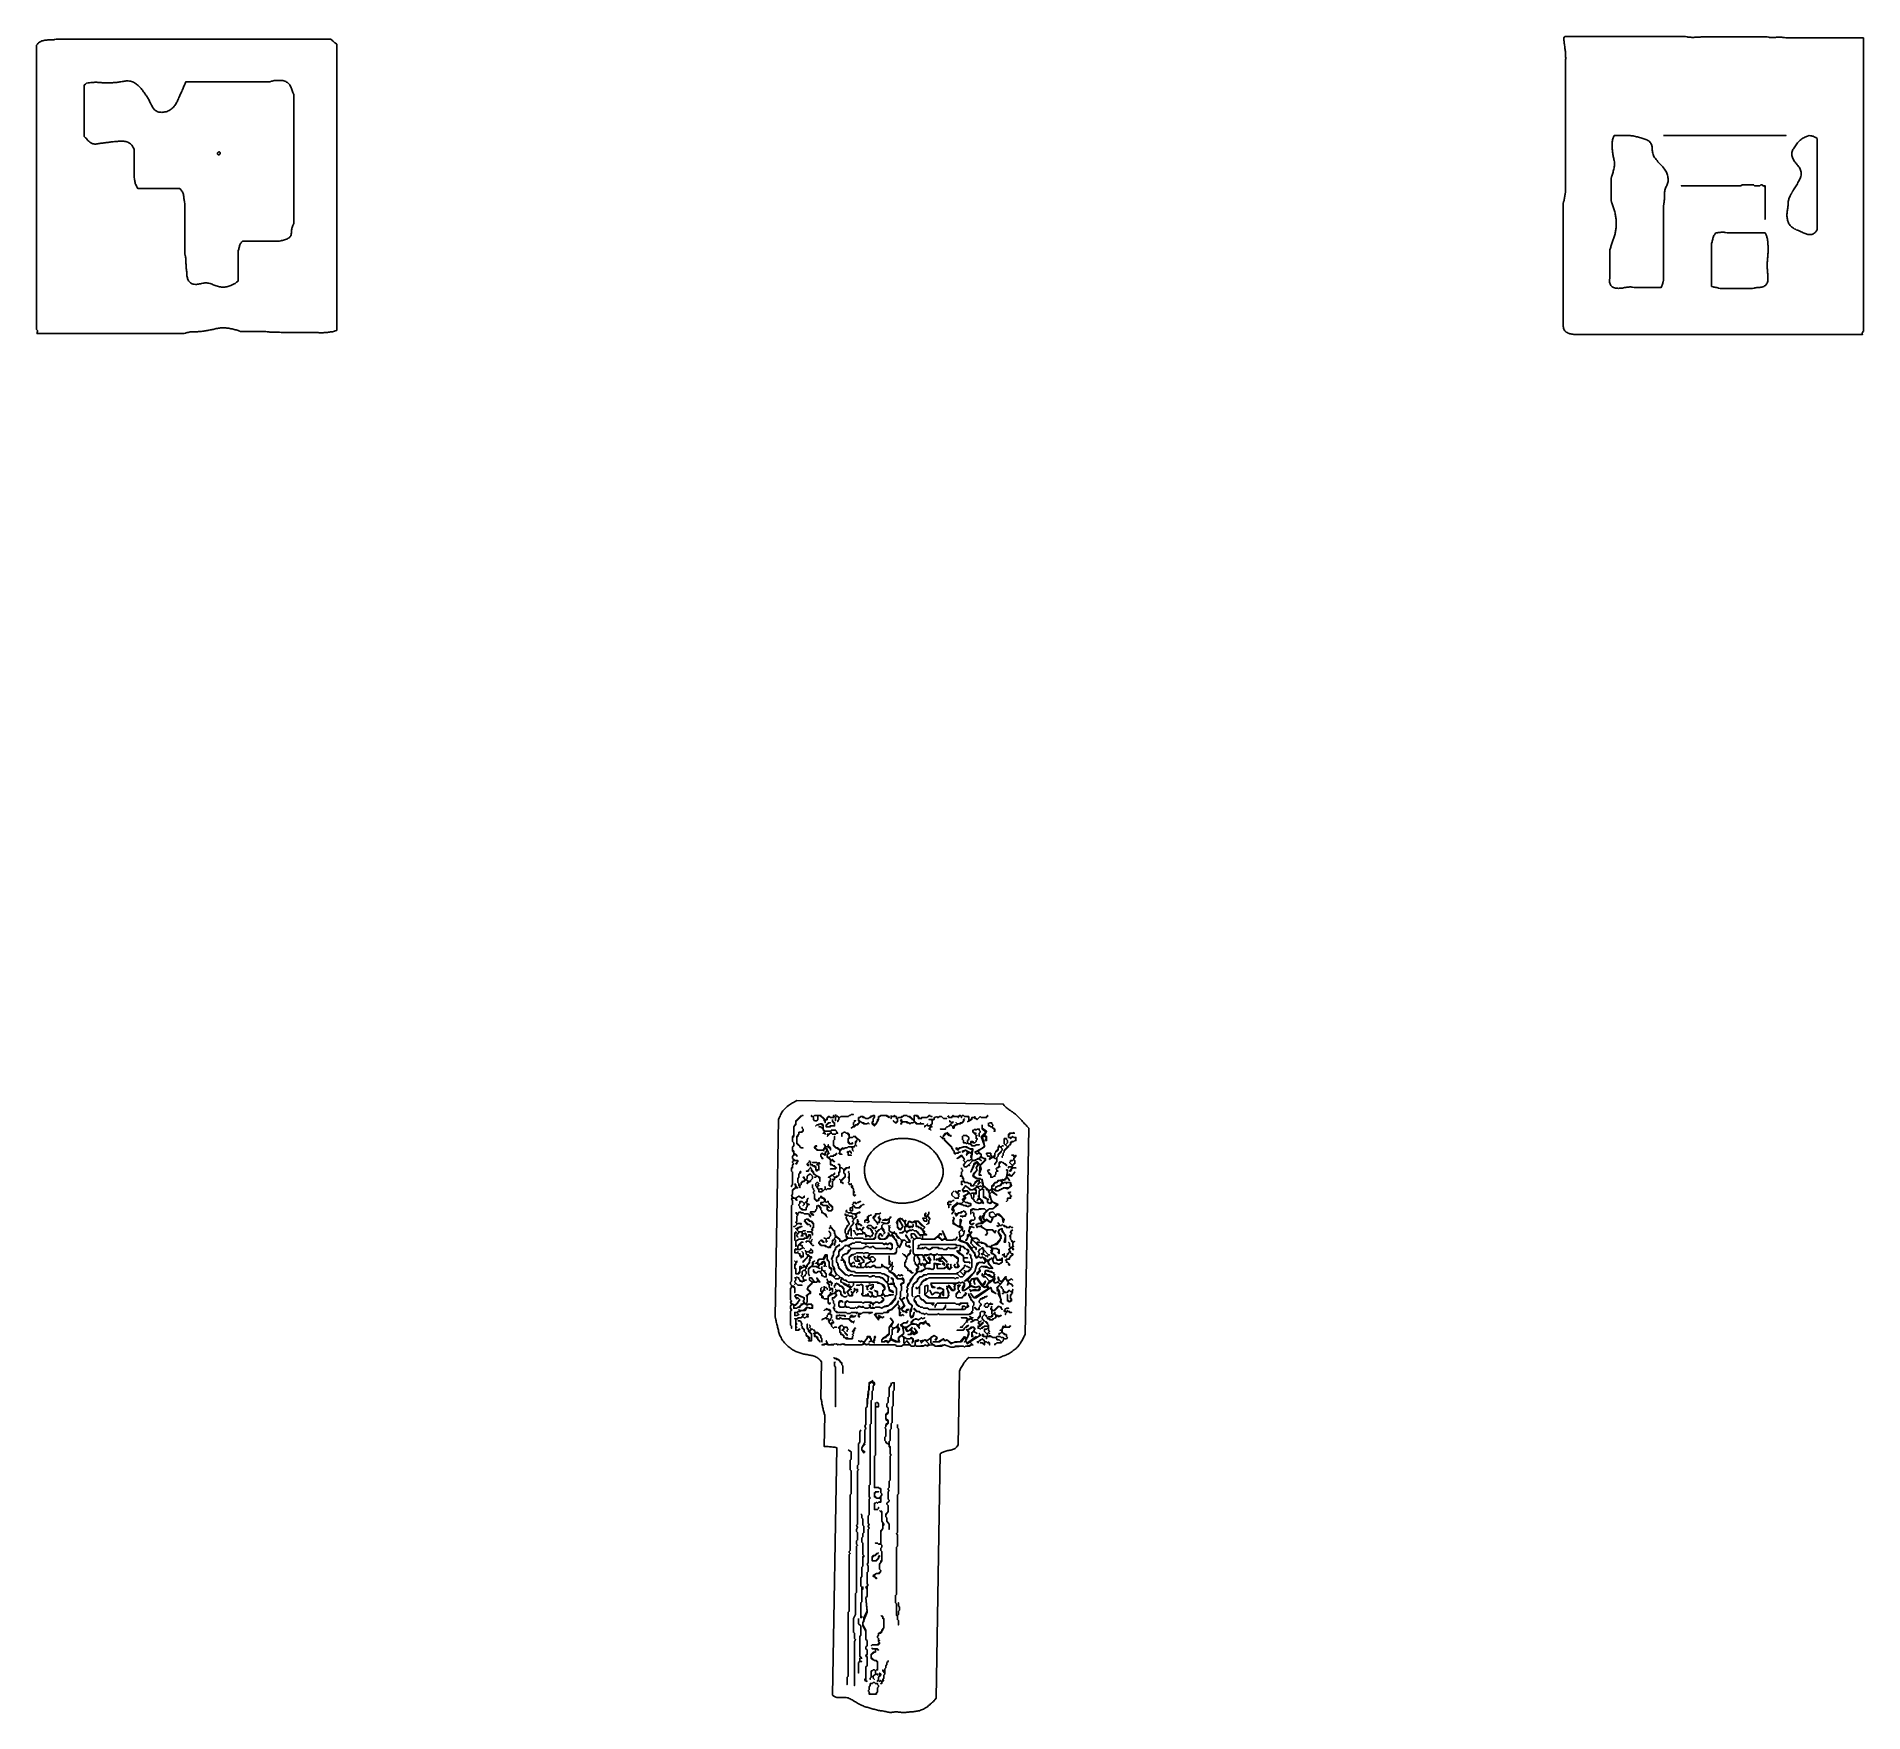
# Model space of a CAD drawing. Header units: metres. Extents: x 18 to 192, y 117 to 277.
import ezdxf

# ---------------------------------------------------------------- set-up
doc = ezdxf.new("R2010")
doc.units = ezdxf.units.M
for name, color, linetype in [('DETAILS', 3, 'Continuous'), ('HOLES', 1, 'Continuous'), ('OUTER', 7, 'Continuous')]:
    doc.layers.add(name, color=color, linetype=linetype)

msp = doc.modelspace()

# ---------------------------------------------------------------- linework, layer by layer
at = {"layer": 'DETAILS'}
for points in [[(173.1, 267.6), (184.8, 267.6), (173.2, 267.6)], [(180.6, 262.9), (180.5, 262.8), (174.8, 262.8), (180.5, 262.8), (180.6, 262.9), (181.7, 262.9), (181.8, 262.8), (182.3, 262.8), (182.4, 262.9), (182.5, 262.9), (182.8, 262.7), (182.8, 259.6), (182.8, 262.8), (182.6, 262.8), (182.5, 262.9), (182.4, 262.9), (182.3, 262.8), (181.8, 262.8), (181.7, 262.9), (180.7, 262.9)], [(90.8, 174.1), (90.3, 173.6), (90.3, 173.3), (90.1, 173), (90.1, 172.2), (90, 172.1), (90, 171.6), (90.1, 171.5), (90.1, 171.2), (90, 171.1), (90, 170.7), (90.1, 170.6), (90.1, 170.3), (90, 170.2), (90, 170), (90.1, 169.9), (90.1, 169.8), (90, 169.7), (90, 169.6), (90.1, 169.5), (90, 169.4), (90, 169.2), (89.9, 169.1), (89.9, 168.8), (90, 168.7), (90, 167.5), (89.9, 167.4), (89.9, 167.3), (89.9, 167.4), (90, 167.5), (90, 168.7), (89.9, 168.8), (89.9, 169), (90, 169.1), (90, 169.4), (90.1, 169.5), (90, 169.6), (90, 169.7), (90.1, 169.8), (90.4, 169.8), (90.5, 169.7), (90.3, 169.5), (90.4, 169.5), (90.4, 169.6), (90.5, 169.7), (90.5, 169.8), (90.2, 169.8), (90, 170), (90, 170.2), (90.2, 170.4), (90.4, 170.2), (90.4, 170.3), (90.1, 170.5), (90.1, 170.7), (90, 170.8), (90, 171.1), (90.1, 171.2), (90.1, 171.5), (90, 171.6), (90, 172), (90.1, 172.1), (90.1, 173), (90.3, 173.2), (90.3, 173.5), (90.9, 174.1), (91, 174.1), (90.9, 174.1)], [(90.9, 173), (90.9, 172.9), (91, 172.8), (91, 172.7), (90.8, 172.5), (90.6, 172.5), (90.6, 172.3), (90.4, 172.1), (90.4, 171.4), (90.8, 171), (91, 171), (90.8, 171), (90.7, 171.1), (90.7, 171.2), (90.4, 171.5), (90.4, 172), (90.5, 172.1), (90.5, 172.2), (90.6, 172.3), (90.6, 172.4), (90.7, 172.5), (90.9, 172.5), (91, 172.6), (91, 172.8), (90.9, 172.9)], [(94.1, 174.2), (94.1, 174.1), (94, 174), (93.9, 174.1), (93.9, 174), (93.8, 173.9), (93.6, 173.9), (93.5, 174), (93.4, 174), (93.3, 173.9), (93.3, 173.8), (93.1, 173.6), (93, 173.7), (93, 173.8), (92.7, 174.1), (92.1, 174.1), (92, 174), (91.9, 174), (91.8, 174.1), (91.8, 174), (91.9, 174), (92, 173.9), (92, 173.7), (92.1, 173.6), (92.3, 173.6), (92.4, 173.7), (92.4, 174), (92.5, 174.1), (92.6, 174.1), (93, 173.7), (93, 173.6), (93.1, 173.5), (93.1, 173.4), (93.1, 173.6), (93.2, 173.7), (93.3, 173.7), (93.3, 173.8), (93.5, 174), (93.6, 173.9), (93.9, 173.9), (94, 174), (94.1, 173.9), (94.1, 173.6), (94.1, 173.9), (94.2, 174), (94.3, 174), (94.4, 173.9), (94.4, 173.7), (94.3, 173.6), (94.3, 173.5), (94.3, 173.6), (94.4, 173.7), (94.4, 173.8), (94.6, 174), (95.3, 174), (95.4, 174.1), (95.5, 174.1), (95.6, 174.2), (95.8, 174.2), (95.6, 174.2), (95.5, 174.1), (95.4, 174.1), (95.3, 174), (94.6, 174), (94.5, 173.9), (94.4, 173.9), (94.2, 174.1)], [(92.5, 173.3), (92.4, 173.2), (92.3, 173.2), (92.2, 173.1), (92.3, 173.2), (92.5, 173.2), (92.6, 173.3), (92.7, 173.3), (92.9, 173.1), (92.9, 173), (92.8, 172.9), (92.7, 173), (92.5, 173), (92.7, 173), (92.9, 172.8), (92.9, 172.7), (93, 172.6), (93, 172.5), (92.9, 172.4), (93, 172.4), (93.1, 172.3), (93.1, 172.4), (93, 172.5), (93.1, 172.6), (93.6, 172.6), (93.7, 172.5), (93.5, 172.3), (93.3, 172.3), (93.4, 172.2), (93.3, 172.1), (93.6, 172.4), (93.7, 172.4), (93.8, 172.3), (94.1, 172.3), (94.2, 172.4), (94.3, 172.4), (94.2, 172.5), (94.2, 172.6), (94.1, 172.7), (93.7, 172.7), (93.6, 172.6), (93.1, 172.6), (92.9, 172.8), (92.9, 173.2), (92.8, 173.3), (92.6, 173.3)], [(93.8, 173.7), (93.8, 173.5), (94, 173.3), (94, 173.2), (93.9, 173.1), (93.6, 173.1), (93.5, 173), (93.3, 173), (93.2, 173.1), (93.5, 173.4), (93.6, 173.4), (93.4, 173.4), (93.2, 173.2), (93.2, 173), (93.6, 173), (93.7, 173.1), (94, 173.1), (94, 173.4), (93.8, 173.6)], [(97.5, 174.1), (97.5, 174), (97.2, 173.8), (97, 173.8), (96.7, 174), (96.5, 174), (96.4, 173.9), (96.3, 173.9), (96.3, 173.6), (96.4, 173.5), (96.1, 173.2), (96, 173.2), (95.9, 173.1), (95.8, 173.2), (95.8, 173.4), (96, 173.6), (95.9, 173.6), (95.9, 173.5), (95.8, 173.4), (95.8, 173.2), (95.9, 173.1), (95.6, 172.9), (95.7, 173), (95.9, 173), (96.1, 173.2), (96.2, 173.2), (96.4, 173.5), (96.5, 173.5), (96.8, 173.3), (97.1, 173.3), (97.2, 173.4), (97.3, 173.3), (97.2, 173.4), (97.1, 173.3), (96.9, 173.3), (96.8, 173.4), (96.6, 173.4), (96.3, 173.7), (96.3, 173.8), (96.5, 174), (96.6, 174), (96.7, 173.9), (96.9, 173.9), (97, 173.8), (97.2, 173.8), (97.3, 173.9), (97.4, 173.9), (97.7, 174.1), (97.8, 174), (97.8, 173.9), (97.7, 173.8), (97.7, 173.6), (97.6, 173.5), (97.6, 173.3), (97.8, 173.1), (98, 173.3), (98, 173.4), (98.2, 173.7), (98.2, 173.9), (98.4, 174.1), (98.9, 174.1), (99.2, 173.9), (99.2, 174), (99.1, 174), (99, 174.1), (98.4, 174.1), (98.3, 174), (98.2, 174), (98.2, 173.8), (98.1, 173.7), (98.1, 173.5), (97.8, 173.2), (97.6, 173.4), (97.7, 173.5), (97.7, 173.8), (97.8, 173.9), (97.8, 174.1), (97.7, 174.1), (97.6, 174)], [(99.4, 174.1), (99.4, 173.8), (99.4, 173.9), (99.5, 174), (99.8, 174), (99.9, 173.9), (99.9, 173.8), (100, 173.7), (100, 173.6), (99.8, 173.4), (99.6, 173.6), (99.8, 173.4), (99.9, 173.4), (100, 173.5), (100, 173.8), (100.1, 173.9), (100.4, 173.9), (100.6, 174.1), (100.9, 174.1), (101, 174), (101.1, 174), (101.4, 173.7), (101.5, 173.7), (101.6, 173.6), (101.6, 173.5), (101.5, 173.4), (101.3, 173.4), (101.2, 173.3), (100.9, 173.5), (100.5, 173.5), (100.4, 173.6), (100.4, 173.7), (100.3, 173.6), (100.4, 173.5), (100.4, 173.4), (100.3, 173.3), (100.4, 173.3), (100.4, 173.4), (100.5, 173.5), (100.8, 173.5), (100.9, 173.4), (101.1, 173.4), (101.2, 173.3), (101.3, 173.4), (101.5, 173.4), (101.6, 173.5), (101.8, 173.3), (102.5, 173.3), (102.3, 173.3), (102.2, 173.4), (102.1, 173.3), (101.9, 173.3), (101.6, 173.6), (101.6, 174), (101.7, 174.1), (101.8, 174.1), (102, 173.9), (102, 173.8), (102.3, 173.8), (102.4, 173.9), (102.8, 173.9), (103.1, 174.1), (103.2, 174), (103.3, 174), (103.2, 174), (103.1, 174.1), (103, 174.1), (102.8, 173.9), (102.3, 173.9), (102.2, 173.8), (102.1, 173.8), (101.9, 174.1), (101.6, 174.1), (101.6, 173.8), (101.5, 173.7), (101.2, 174), (101, 174), (100.9, 174.1), (100.6, 174.1), (100.5, 174), (100.4, 174), (100.3, 173.9), (100.1, 173.9), (100, 173.8), (99.9, 173.9), (99.9, 174), (99.8, 174), (99.7, 174.1), (99.6, 174), (99.5, 174)], [(103.7, 174), (103.6, 173.9), (103.5, 173.9), (103.5, 173.8), (103.4, 173.7), (103, 173.7), (103.2, 173.7), (103.3, 173.6), (103.3, 173.3), (103.1, 173.1), (102.9, 173.1), (102.8, 173.2), (102.9, 173.3), (102.7, 173.1), (102.6, 173.1), (102.6, 173), (102.8, 173.2), (102.9, 173.1), (103.1, 173.1), (103.2, 173), (103, 172.8), (103.1, 172.8), (103.2, 172.7), (103.1, 172.8), (103.1, 172.9), (103.2, 173), (103.3, 173), (103.2, 173.1), (103.2, 173.2), (103.3, 173.3), (103.3, 173.6), (103.4, 173.7), (103.5, 173.7), (103.5, 173.8), (103.7, 174), (103.8, 173.9), (103.9, 173.9), (104, 174), (104.2, 174), (104.4, 173.8), (104.7, 173.8), (104.4, 173.8), (104.2, 174), (104, 174), (103.9, 173.9), (103.8, 174)], [(106.4, 173.8), (106.3, 173.7), (106.3, 173.6), (106.1, 173.4), (106, 173.4), (105.9, 173.3), (105.7, 173.3), (105.6, 173.4), (105.7, 173.3), (105.6, 173.2), (105.5, 173.2), (105.3, 173), (105.1, 173.2), (105.1, 173.3), (105.2, 173.4), (105.3, 173.4), (105.3, 173.5), (105.2, 173.4), (105, 173.6), (105, 173.5), (105.1, 173.5), (105.2, 173.4), (104.8, 173), (104.7, 173), (104.5, 172.8), (104.1, 172.8), (104.6, 172.8), (104.6, 172.9), (104.7, 173), (104.8, 173), (104.9, 173.1), (105, 173.1), (105.1, 173.2), (105.3, 173), (105.3, 172.9), (105.4, 172.9), (105.4, 173), (105.6, 173.2), (105.7, 173.2), (105.8, 173.3), (106, 173.3), (106.1, 173.4), (106.2, 173.4), (106.3, 173.5), (106.3, 173.6), (106.4, 173.7)], [(104.9, 174.1), (104.8, 174), (104.9, 173.9), (105.2, 173.9), (105.3, 174), (105.7, 174), (105.8, 173.9), (106, 174.1), (106.1, 174), (106.1, 173.9), (106.1, 174), (106.2, 174.1), (106.3, 174.1), (106.4, 174), (106.7, 174), (106.8, 173.9), (106.8, 173.6), (106.7, 173.5), (106.8, 173.6), (106.9, 173.6), (107, 173.7), (107.1, 173.7), (107.1, 173.8), (107.2, 173.9), (107.3, 173.9), (107.4, 173.8), (107.5, 173.8), (107.6, 173.7), (107.9, 174), (108, 173.9), (108.5, 173.9), (108.6, 174), (108.6, 174.1), (108.4, 173.9), (108, 173.9), (107.9, 174), (107.6, 173.7), (107.4, 173.9), (107.4, 174), (107.3, 173.9), (107.1, 173.9), (107.1, 173.8), (106.9, 173.6), (106.8, 173.7), (106.8, 174), (106.4, 174), (106.3, 174.1), (106.2, 174.1), (106.1, 174), (106, 174.1), (105.9, 174.1), (105.8, 174), (105.4, 174), (105.3, 174.1), (105.1, 173.9), (105, 173.9), (104.9, 174)], [(108.1, 173.2), (108.1, 172.8), (108.4, 172.5), (108, 172.1), (108.3, 171.2), (108, 170.9), (107.4, 170.6), (107.6, 170.4), (107.7, 170.5), (108, 170.4), (108, 170.2), (107.8, 170), (107.3, 169.8), (107, 169.9), (107.1, 170), (107, 170.1), (107.1, 170.2), (107.2, 170.9), (106.9, 170.9), (106.6, 171.1), (106.3, 171.1), (105.8, 170.9), (105.6, 171), (105.6, 170.9), (105.8, 170.8), (105.9, 171), (106.5, 171.1), (107.2, 170.8), (107, 170.5), (106.5, 170.8), (106.2, 170.7), (106.2, 170.6), (106.5, 170.8), (106.7, 170.6), (106.6, 170.3), (106.9, 170.6), (107.1, 170.4), (107, 170.2), (107.1, 170), (106.9, 169.8), (106.7, 169.8), (106.5, 169.6), (106.3, 169.8), (106.4, 169.9), (106.1, 170.3), (105.7, 170), (106.1, 170.2), (106.4, 169.9), (106.3, 169.8), (106.5, 169.6), (106.3, 169.4), (106.4, 169.2), (106.6, 169.2), (106.8, 169.4), (106.9, 169.3), (106.8, 169.4), (107.2, 169.8), (107.4, 169.8), (107.7, 170), (108, 169.8), (107.8, 170), (107.9, 170.1), (108.1, 170.1), (108.4, 169.9), (107.9, 169.4), (107.6, 169.7), (107.3, 169.5), (107.3, 169.3), (107, 168.7), (107.3, 169.4), (107.6, 169.6), (107.7, 169.5), (107.5, 169.1), (107.6, 168.9), (107.3, 168.6), (107.2, 168.3), (107.5, 168.1), (107.9, 168.1), (108.1, 167.9), (108.1, 167.6), (108.2, 167.5), (108, 167.3), (107.9, 167.4), (107.8, 167.3), (107.5, 167.4), (107.6, 167.3), (107.2, 167), (107, 167), (106.5, 167.4), (106.2, 167), (106.3, 166.8), (106.6, 166.9), (106.8, 166.7), (106.3, 166.4), (106.5, 166.3), (106.2, 166.1), (106.3, 165.9), (106.1, 165.7), (105.8, 165.7), (105.7, 165.8), (105.3, 165.4), (105.2, 165.1), (105.4, 165), (105.2, 164.7), (105.4, 165), (105.3, 165.3), (105.8, 165.7), (106.7, 165.4), (107, 165.5), (107, 165.7), (106.5, 165.8), (106.3, 166), (106.5, 166.2), (106.4, 166.4), (106.8, 166.7), (107, 166.6), (107.1, 166.2), (107.5, 165.8), (107.8, 165.7), (108.1, 165.8), (108.2, 165.7), (108.1, 166), (107.8, 166.2), (107.8, 166.9), (108.1, 167.1), (108.2, 167), (108.2, 166.3), (108.6, 166.1), (108.6, 165.8), (108.9, 165.7), (109, 165.9), (109.5, 165.6), (109.1, 165.2), (108.8, 165.2), (108.5, 165), (108.3, 165.2), (107.8, 165.2), (107.7, 165.1), (107.2, 165.2), (107, 165.1), (107, 164.7), (107, 165), (107.3, 165.2), (107.4, 165.1), (108.3, 165.2), (108.5, 165), (108.2, 164.7), (108.3, 164.6), (108.1, 164.5), (108.2, 164.2), (108.4, 164.1), (108.1, 163.9), (107.9, 164.5), (107.8, 164.3), (108.1, 163.9), (107.5, 163.7), (107.6, 163.4), (107.7, 163.5), (108, 163.5), (108.6, 163.1), (108.5, 163), (108.6, 162.9), (108.4, 162.7), (108.5, 162.7), (108.6, 162.9), (108.5, 163), (108.7, 163.2), (109, 163.2), (109.3, 162.9), (109.4, 163.1), (109.2, 163), (109.1, 163.2), (108.5, 163.2), (108.1, 163.4), (108, 163.6), (107.9, 163.5), (107.6, 163.5), (107.5, 163.6), (107.7, 163.8), (108.1, 163.8), (108.5, 164.1), (108.9, 163.9), (109.1, 164.4), (109.4, 164.5), (109.5, 164.7), (110, 164.4), (110.1, 163.9), (110.2, 164.2), (109.7, 164.7), (109.4, 164.6), (109.1, 164.9), (108.8, 164.8), (108.8, 164.5), (109.1, 164.3), (108.9, 163.9), (108.5, 164.2), (108.4, 164.1), (108.2, 164.3), (108.3, 164.7), (108.8, 165.2), (109.1, 165.2), (109.6, 165.6), (109, 165.9), (108.8, 166.6), (109, 166.8), (109.5, 166.5), (109, 166.9), (109.1, 167.1), (109.4, 166.9), (109.6, 166.9), (110.2, 167.2), (110.5, 167.1), (110.9, 167.4), (110.8, 167.7), (110.2, 167.7), (110.1, 167.6), (109.9, 167.9), (110, 168), (110.1, 167.9), (110.3, 168), (110.4, 168.2), (110.7, 167.9), (110.4, 168.3), (110.5, 168.4), (110.9, 168.3), (111.2, 168.7), (110.9, 168.3), (110.7, 168.5), (110.6, 168.4), (110.5, 168.5), (110.5, 168.9), (110.4, 168.9), (110.5, 168.8), (110.4, 168.2), (110.2, 168), (109.6, 167.9), (109.5, 167.7), (109.3, 167.7), (109, 167.4), (109, 167.1), (108.8, 166.9), (108.2, 167.4), (108.1, 168), (107.6, 168.1), (107.3, 168.3), (107.3, 168.5), (107.6, 168.9), (107.5, 169.1), (107.8, 169.5), (107.9, 169.4), (107.8, 168.4), (108, 168.4), (107.8, 168.5), (108, 169), (107.9, 169.3), (108.4, 169.8), (108.4, 170), (108.2, 170), (108, 170.2), (108, 170.4), (107.7, 170.6), (107.8, 170.8), (108.3, 171.1), (108.2, 171.8), (108.1, 171.9), (108.2, 172.2), (108.5, 172), (108.4, 171.7), (108.5, 171.7), (108.5, 172.1), (108.3, 172.2), (108.5, 172.6), (108.1, 172.9), (108.1, 173.1)], [(107.4, 172.8), (107.3, 172.7), (107.2, 172.7), (107.2, 172.5), (107.5, 172.2), (107.5, 171.9), (107.6, 171.8), (107.5, 171.7), (107.5, 171.6), (107.4, 171.5), (107.3, 171.5), (107.2, 171.6), (107, 171.6), (107, 171.5), (106.9, 171.4), (106.8, 171.4), (106.7, 171.5), (106.7, 171.7), (106.8, 171.8), (106.8, 172), (106.6, 172.2), (106.3, 172.2), (106.2, 172.1), (106.2, 171.8), (106.3, 171.7), (106.3, 171.5), (106.5, 171.5), (106.6, 171.4), (106.7, 171.5), (106.8, 171.4), (106.9, 171.4), (107.1, 171.2), (107.4, 171.2), (107.5, 171.3), (107.8, 171.3), (107.5, 171.3), (107.4, 171.2), (107.2, 171.2), (107, 171.4), (107, 171.5), (107.1, 171.6), (107.2, 171.5), (107.4, 171.5), (107.5, 171.6), (107.5, 171.7), (107.6, 171.8), (107.6, 171.9), (107.5, 172), (107.5, 172.1), (107.6, 172.2), (107.5, 172.2), (107.4, 172.3), (107.5, 172.4), (107.4, 172.4), (107.2, 172.6), (107.4, 172.8), (107.5, 172.7), (107.6, 172.8), (107.7, 172.8), (107.9, 172.6), (107.9, 172.5), (107.8, 172.4), (107.8, 172.1), (107.8, 172.4), (107.9, 172.5), (107.9, 172.6), (107.8, 172.7), (107.8, 172.8), (107.6, 172.8), (107.5, 172.7)], [(108.7, 173.4), (108.7, 173.1), (108.8, 173.1), (108.9, 173), (109, 173), (109.3, 172.7), (109.2, 172.6), (109.3, 172.6), (109.3, 172.8), (109.2, 172.9), (109.1, 172.9), (109, 173), (109.1, 173.1), (109.1, 173.2), (109, 173.3), (109, 173.4), (108.8, 173.4)], [(93, 171.4), (93, 171.3), (93.1, 171.2), (93.1, 171.1), (92.9, 170.8), (92.4, 170.8), (92.1, 171), (92.3, 171.2), (92.2, 171.2), (92.1, 171.1), (92.1, 171), (92.3, 170.8), (92.9, 170.8), (93, 170.7), (92.9, 170.8), (93.1, 171), (93.3, 170.8), (93.2, 170.7), (93.2, 170.6), (93, 170.4), (92.9, 170.4), (92.8, 170.5), (92.7, 170.4), (92.7, 170.2), (92.8, 170.1), (92.8, 170), (92.9, 170), (92.7, 170.2), (92.7, 170.4), (92.8, 170.5), (93.1, 170.3), (93.1, 170.5), (93.3, 170.8), (93.4, 170.7), (93.4, 170.5), (93.3, 170.4), (93.3, 170.1), (93.4, 170.1), (93.6, 169.9), (93.6, 169.4), (93.8, 169.4), (94.1, 169.1), (94, 169), (93.6, 169), (94.1, 169), (94.2, 169.1), (94, 169.3), (93.9, 169.3), (93.6, 169.5), (93.6, 169.7), (93.7, 169.8), (93.8, 169.8), (93.9, 169.7), (94, 169.7), (93.8, 169.9), (93.7, 169.8), (93.5, 170), (93.5, 170.1), (93.6, 170.2), (93.9, 170.2), (94, 170.3), (94.1, 170.3), (94.2, 170.4), (94.2, 170.5), (94, 170.3), (93.9, 170.3), (93.8, 170.2), (93.6, 170.2), (93.5, 170.1), (93.4, 170.1), (93.3, 170.2), (93.3, 170.3), (93.5, 170.5), (93.4, 170.6), (93.4, 170.7), (93.3, 170.8), (93.3, 170.9), (93.2, 170.9), (93.1, 171), (93.2, 171.1), (93.4, 171.1), (93.6, 170.9), (93.6, 170.8), (93.6, 171), (93.4, 171.2), (93.4, 171.3), (93.4, 171.2), (93.3, 171.1), (93.2, 171.1), (93.1, 171.2), (93.1, 171.3)], [(94.9, 172.5), (94.8, 172.4), (94.7, 172.4), (94.7, 172.1), (94.7, 172.3), (94.9, 172.5), (95, 172.5), (95.1, 172.4), (95.2, 172.4), (95.4, 172.2), (95.4, 172), (95.3, 171.9), (95.3, 171.5), (95.4, 171.4), (95.7, 171.4), (95.7, 171.5), (95.6, 171.4), (95.5, 171.4), (95.3, 171.6), (95.3, 171.8), (95.5, 172), (95.7, 172), (95.8, 172.1), (95.9, 172.1), (96.2, 171.8), (96, 171.6), (96, 171.3), (95.8, 171.1), (95.3, 171.1), (95.2, 171), (95, 171), (94.9, 170.9), (94.8, 171), (94.5, 170.8), (94.3, 171), (94.2, 171), (93.9, 171.3), (93.9, 171.7), (94, 171.8), (94, 172.1), (94, 171.8), (93.9, 171.7), (93.9, 171.2), (94.1, 171), (94.2, 171), (94.5, 170.8), (94.5, 170.6), (94.4, 170.5), (94.5, 170.4), (94.7, 170.4), (94.6, 170.4), (94.5, 170.5), (94.5, 170.7), (94.7, 170.9), (94.9, 170.9), (95, 171), (95.2, 171), (95.3, 171.1), (95.6, 171.1), (95.7, 171), (95.7, 170.8), (95.8, 170.7), (95.7, 170.8), (95.7, 171), (95.8, 171.1), (95.9, 171.1), (95.9, 171.2), (96, 171.3), (96.1, 171.2), (96, 171.3), (96, 171.5), (96.1, 171.6), (96.1, 171.7), (96.2, 171.8), (96.3, 171.8), (96.4, 171.7), (96.4, 171.6), (96.4, 171.7), (96, 172.1), (95.8, 172.1), (95.7, 172), (95.5, 172), (95.4, 172.1), (95.4, 172.3), (95.3, 172.4), (95.1, 172.4), (95, 172.5)], [(104.8, 172.5), (104.7, 172.4), (104.6, 172.4), (104.4, 172.2), (104.4, 172.1), (104.3, 172), (104.2, 172), (104.1, 172.1), (104.3, 171.9), (104.4, 171.9), (104.5, 171.8), (104.5, 171.7), (105.2, 171), (105.2, 170.9), (105.4, 170.7), (105.4, 170.5), (105.5, 170.4), (105.6, 170.5), (105.8, 170.5), (105.9, 170.6), (106, 170.6), (105.8, 170.6), (105.7, 170.5), (105.5, 170.5), (105.4, 170.6), (105.4, 170.7), (105.3, 170.8), (105.3, 170.9), (105.2, 171), (105.2, 171.1), (104.5, 171.8), (104.5, 171.9), (104.4, 171.9), (104.3, 172), (104.7, 172.4), (104.9, 172.2), (105, 172.2), (105.1, 172.1), (105.1, 172.2), (105, 172.2), (104.8, 172.4)], [(109.7, 171.3), (109.7, 171.2), (109.6, 171.1), (109.6, 170.9), (109.4, 170.7), (109.4, 170.6), (109.3, 170.5), (109.3, 170.3), (109.1, 170.1), (108.9, 170.3), (108.9, 170.5), (108.5, 170.5), (108.5, 170.4), (108.6, 170.3), (108.6, 170.2), (108.8, 170.2), (108.9, 170.1), (108.8, 170), (108.8, 169.9), (109, 170.1), (109.2, 170.1), (109.3, 170), (109.4, 170), (109.5, 169.9), (109.5, 169.7), (109.3, 169.5), (109.3, 169.4), (109.3, 169.5), (109.5, 169.7), (109.5, 170.1), (109.6, 170.2), (109.6, 170.3), (109.9, 170.6), (109.9, 170.7), (110, 170.8), (110, 170.9), (109.9, 171), (109.9, 171.1), (110, 171.2), (110.1, 171.2), (110, 171.2), (109.9, 171.1), (109.8, 171.1), (109.7, 171.2)], [(109.6, 171), (109.7, 171.1), (109.8, 171.1), (110, 170.9), (110, 170.8), (109.6, 170.4), (109.6, 170.2), (109.4, 170), (109.3, 170), (109.2, 170.1), (109.3, 170.2), (109.3, 170.5), (109.6, 170.8), (109.6, 170.9)], [(111.1, 172.5), (111, 172.4), (110.7, 172.4), (110.6, 172.3), (110.6, 172), (110.7, 172), (110.8, 171.9), (111, 172.1), (111.1, 172), (111.2, 172), (111.3, 171.9), (111.3, 171.8), (111.1, 171.6), (110.9, 171.6), (110.8, 171.5), (110.8, 171.4), (110.5, 171.1), (110.3, 171.3), (110.5, 171.5), (110.5, 171.7), (110.4, 171.8), (110.4, 171.9), (110.2, 171.9), (110.2, 171.4), (110.5, 171.1), (110.2, 170.8), (110.2, 170.6), (110.1, 170.5), (110.1, 170.3), (110, 170.2), (110, 170.1), (110, 170.2), (110.1, 170.3), (110.1, 170.5), (110.2, 170.6), (110.2, 170.7), (110.6, 171.1), (110.6, 171.2), (110.7, 171.3), (110.8, 171.3), (110.8, 171.4), (111, 171.6), (111.1, 171.6), (111.2, 171.7), (111.3, 171.7), (111.3, 172), (111.1, 172), (111, 172.1), (110.9, 172), (110.7, 172), (110.6, 172.1), (110.6, 172.2), (110.8, 172.4), (111.2, 172.4)], [(91.7, 169.2), (91.7, 169.1), (91.4, 168.8), (91.3, 168.8), (91.5, 168.8), (91.5, 168.9), (91.7, 169.1), (91.8, 169), (91.8, 168.8), (92, 168.6), (92, 168.5), (92.1, 168.5), (92.3, 168.3), (92.2, 168.2), (92.1, 168.2), (92.2, 168.2), (92.3, 168.3), (92.4, 168.3), (92.6, 168.1), (92.6, 167.8), (92.6, 168.2), (92.5, 168.2), (92.4, 168.3), (92.3, 168.3), (92, 168.6), (92, 168.7), (91.8, 168.9), (91.8, 169), (91.7, 169.1)], [(91.6, 169.8), (91.6, 169.7), (91.4, 169.5), (91.4, 169.4), (91.5, 169.3), (91.5, 169.4), (91.4, 169.5), (91.6, 169.7), (91.7, 169.6), (91.7, 169.4), (91.8, 169.4), (91.9, 169.3), (92, 169.3), (92.2, 169.1), (92.2, 168.9), (92.3, 168.8), (92.4, 168.9), (92.5, 168.9), (92.5, 169.3), (92.4, 169.4), (92.5, 169.5), (92.6, 169.5), (92.5, 169.6), (92.4, 169.5), (92.3, 169.6), (91.9, 169.6), (92.3, 169.6), (92.4, 169.5), (92.3, 169.4), (92.4, 169.4), (92.5, 169.3), (92.5, 169), (92.4, 168.9), (92.3, 168.9), (92.2, 169), (92.2, 169.2), (92.1, 169.3), (92, 169.3), (91.9, 169.4), (91.8, 169.4), (91.7, 169.5), (91.7, 169.7)], [(94.3, 169.5), (94.5, 169.3), (94.5, 168.8), (94.4, 168.7), (94.4, 168.4), (94.3, 168.3), (94.2, 168.3), (94.1, 168.2), (94, 168.2), (93.8, 168.4), (93.9, 168.5), (94, 168.5), (94, 168.6), (93.8, 168.4), (93.7, 168.4), (93.5, 168.2), (93.4, 168.2), (93.5, 168.2), (93.6, 168.1), (93.6, 167.9), (93.5, 167.8), (93.5, 167.4), (93.6, 167.4), (93.7, 167.3), (93.7, 167.2), (93.6, 167.1), (93.3, 167.1), (93.2, 167), (93.1, 167.1), (93.1, 167.3), (93.1, 167.1), (92.9, 166.9), (92.8, 167), (92.8, 167.1), (92.6, 167.1), (92.5, 167), (92.3, 167.3), (92.4, 167.4), (92.5, 167.4), (92.4, 167.5), (92.5, 167.6), (92.4, 167.7), (92.3, 167.7), (92.2, 167.6), (92.2, 167.4), (92.4, 167.2), (92.4, 167.1), (92.5, 167), (92.5, 166.8), (92.8, 166.8), (93.1, 167.1), (93.2, 167), (93.3, 167.1), (93.6, 167.1), (93.8, 167.3), (93.8, 167.8), (94, 168), (94, 168.1), (94.1, 168.2), (94.2, 168.2), (94.4, 168.4), (94.4, 168.6), (94.5, 168.7), (94.5, 169), (94.6, 169.1), (94.7, 169.1), (94.9, 168.9), (94.9, 168.6), (95, 168.5), (95, 168.3), (94.6, 167.9), (94.5, 168), (94.6, 167.9), (94.6, 167.7), (94.7, 167.7), (94.8, 167.6), (94.8, 167.7), (94.7, 167.7), (94.6, 167.8), (95, 168.2), (95, 168.5), (94.9, 168.6), (94.9, 168.8), (95.2, 169.1), (95.4, 169.1), (95.4, 169.2), (95.3, 169.1), (95.1, 169.1), (94.9, 168.9), (94.7, 169.1), (94.6, 169.1), (94.5, 169.2), (94.5, 169.4), (94.4, 169.5)], [(95.3, 170.7), (95.2, 170.6), (95.3, 170.5), (95.3, 170.3), (95.6, 170.3), (95.4, 170.3), (95.3, 170.4), (95.3, 170.6), (95.4, 170.7), (95.6, 170.5), (95.6, 170.6), (95.5, 170.7), (95.4, 170.7)], [(109.8, 169.7), (109.7, 169.6), (109.7, 169.3), (109.4, 169), (109.5, 168.9), (109.5, 168.8), (109.4, 168.7), (109.4, 168.5), (109.1, 168.2), (109, 168.2), (108.9, 168.3), (108.9, 168.5), (108.6, 168.8), (108.7, 168.9), (108.8, 168.9), (108.7, 168.9), (108.6, 168.8), (108.7, 168.7), (108.7, 168.6), (108.9, 168.4), (108.9, 168.2), (109.1, 168.2), (109.2, 168.3), (109.3, 168.3), (109.3, 168.4), (109.4, 168.5), (109.4, 168.7), (109.5, 168.8), (109.6, 168.8), (109.4, 169), (109.5, 169.1), (109.6, 169.1), (109.7, 169.2), (109.8, 169.2), (109.7, 169.3), (109.7, 169.5), (109.9, 169.7), (110, 169.6), (110.1, 169.6), (110.4, 169.3), (110.4, 169.4), (110.3, 169.5), (110.2, 169.5), (110.1, 169.6), (110, 169.6), (109.9, 169.7)], [(110.9, 170.3), (111, 170.3), (111.2, 170.1), (111.1, 170), (111.1, 169.9), (111, 169.8), (110.8, 169.8), (110.8, 169.7), (110.7, 169.6), (111, 169.3), (110.9, 169.2), (110.6, 169.2), (110.6, 169.1), (110.7, 169.2), (110.8, 169.2), (110.9, 169.1), (110.9, 169), (110.7, 168.8), (110.8, 168.8), (110.9, 168.9), (110.9, 169), (111, 169.1), (111.3, 169.1), (111, 169.1), (110.9, 169.2), (111, 169.3), (111, 169.4), (111.1, 169.5), (111.2, 169.5), (111.2, 169.8), (111.1, 169.9), (111.1, 170), (111.3, 170.2), (111.3, 170.3), (111.2, 170.2), (111.1, 170.3), (111, 170.3)], [(90.2, 167.6), (90.3, 167.3), (90, 167), (90, 166.6), (89.9, 166.5), (90, 166.3), (89.9, 166.1), (90, 166), (90, 165.6), (89.9, 165.5), (89.9, 158.3), (89.8, 158.2), (89.8, 158), (89.9, 157.9), (89.9, 157.7), (89.8, 157.6), (89.8, 156.5), (89.9, 156.4), (89.8, 156.3), (89.9, 156.1), (89.8, 155.9), (89.8, 155.7), (89.9, 155.6), (89.8, 155.4), (89.8, 154.1), (89.9, 154), (89.9, 153.8), (89.9, 154), (89.8, 154.1), (89.8, 155.4), (89.9, 155.5), (89.8, 155.7), (89.8, 155.9), (90, 156.1), (90.1, 156), (90.1, 155.7), (90.4, 155.7), (90.5, 155.8), (90.7, 155.8), (90.7, 155.9), (91.1, 156.2), (91.4, 156), (91.5, 156.1), (91.7, 156.1), (91.9, 155.9), (91.8, 155.7), (91.3, 155.8), (91.3, 155.7), (91, 155.5), (90.7, 155.5), (90.6, 155.6), (90.7, 155.5), (90.4, 155.3), (90.2, 155.3), (90.2, 155), (90.4, 155), (90.6, 155.1), (90.4, 155.3), (90.5, 155.4), (90.7, 155.4), (90.8, 155.5), (91.2, 155.5), (91.4, 155.8), (91.6, 155.7), (91.9, 155.7), (91.9, 156), (91.8, 156.1), (91.4, 156.1), (91.3, 156.2), (91.4, 156.3), (91.4, 156.9), (91.6, 157.1), (91.7, 157.1), (91.7, 157.3), (91.4, 157.6), (91.8, 158), (91.9, 158.2), (92.3, 158.2), (92.4, 158.3), (92.6, 158.2), (92.3, 158.6), (92.4, 158.4), (92.3, 158.2), (92.1, 158.2), (91.8, 158.6), (91.6, 158.6), (91.6, 158.4), (91.9, 158.2), (91.5, 157.8), (91.4, 157.5), (91.7, 157.2), (91.3, 156.9), (91.4, 156.8), (91.4, 156.3), (91.2, 156.1), (91, 156.4), (91.1, 156.5), (91.1, 156.7), (90.5, 157), (90.3, 157), (90.2, 156.9), (90.4, 156.6), (90.5, 156.7), (90.7, 156.5), (90.2, 156), (89.8, 156.2), (89.9, 156.4), (89.8, 156.5), (89.8, 157.6), (90, 157.8), (90.2, 157.6), (90.2, 157.2), (90.2, 157.6), (90.1, 157.8), (90, 157.8), (89.8, 158), (89.8, 158.2), (89.9, 158.3), (89.9, 165.5), (90, 165.6), (90, 166), (89.9, 166.1), (90, 166.2), (90.2, 166.2), (90.4, 166), (90.3, 166.2), (90.6, 166.4), (90.9, 166.2), (91.1, 166.3), (91.1, 166.4), (90.9, 166.2), (90.6, 166.4), (90.3, 166.2), (90.1, 166.2), (89.9, 166.4), (90, 166.6), (90, 166.9), (90.3, 167.2), (90.5, 167.2), (90.3, 167.4), (90.3, 167.5)], [(90.8, 168.8), (90.7, 168.7), (90.7, 168.6), (90.6, 168.5), (90.6, 168.2), (90.5, 168.1), (90.5, 167.7), (90.6, 167.6), (90.6, 167.4), (90.7, 167.3), (90.7, 167.2), (90.7, 167.4), (90.8, 167.5), (90.8, 167.6), (91, 167.8), (91.1, 167.8), (91.3, 168), (91.5, 167.8), (91.4, 167.7), (91.4, 167.6), (91.6, 167.8), (91.7, 167.8), (91.7, 167.9), (91.9, 168.1), (91.9, 168.3), (91.7, 168.5), (91.6, 168.5), (91.4, 168.3), (91.4, 168.1), (91.3, 168), (91.2, 168), (91.1, 168.1), (91.1, 168.2), (91, 168.2), (91.2, 168), (91, 167.8), (90.9, 167.8), (90.8, 167.7), (90.8, 167.5), (90.7, 167.4), (90.6, 167.5), (90.6, 167.6), (90.5, 167.7), (90.5, 168.1), (90.6, 168.2), (90.6, 168.5), (90.8, 168.7)], [(91.9, 167.5), (91.9, 167.2), (92, 167.1), (92, 167), (92.1, 166.9), (92, 166.8), (92, 166.7), (92.1, 166.6), (92.1, 166.1), (92.3, 165.9), (92.4, 166), (92.5, 166), (92.5, 166.1), (92.7, 166.3), (92.8, 166.2), (92.9, 166.2), (93.1, 166), (92.9, 165.8), (92.7, 165.8), (92.7, 165.6), (92.8, 165.6), (92.9, 165.5), (93.2, 165.5), (93.3, 165.4), (93.3, 165.1), (93.4, 165), (93.7, 165), (93.8, 165.1), (93.8, 165.4), (93.4, 165.8), (93.4, 165.9), (93.3, 165.9), (93.2, 165.8), (93.1, 165.9), (93.1, 166.1), (93, 166.2), (92.9, 166.2), (92.7, 166.4), (92.7, 166.3), (92.6, 166.2), (92.5, 166.2), (92.5, 166.1), (92.4, 166), (92.3, 166), (92.1, 166.2), (92.1, 166.6), (92, 166.7), (92, 166.8), (92.1, 166.9), (92, 167), (92, 167.1), (91.9, 167.2), (91.9, 167.4)], [(93.7, 168.3), (93.8, 168.4), (94, 168.2), (94, 168.1), (93.9, 168), (93.8, 168), (93.9, 167.9), (93.8, 167.8), (93.8, 167.4), (93.7, 167.3), (93.5, 167.5), (93.5, 167.7), (93.6, 167.8), (93.6, 168.1), (93.5, 168.2), (93.6, 168.3)], [(95.4, 168.8), (95.3, 168.7), (95.4, 168.6), (95.4, 168.3), (95.3, 168.2), (95.4, 168.1), (95.4, 167.8), (95.3, 167.7), (95.4, 167.6), (95.4, 167.5), (95.6, 167.5), (95.7, 167.4), (95.6, 167.3), (95.8, 167.1), (95.8, 166.5), (95.9, 166.4), (96, 166.5), (95.9, 166.5), (95.8, 166.6), (95.8, 166.7), (95.9, 166.8), (95.8, 166.9), (95.8, 167.1), (95.7, 167.2), (95.7, 167.4), (95.6, 167.5), (95.6, 167.6), (95.5, 167.5), (95.3, 167.7), (95.4, 167.8), (95.4, 168.6), (95.3, 168.7)], [(106.1, 169.1), (106.1, 169), (106.2, 168.9), (106.2, 168.8), (106.1, 168.7), (106.1, 168.4), (106, 168.3), (106.1, 168.3), (106.2, 168.2), (106.2, 168.1), (106.3, 168), (106.3, 167.9), (106.2, 167.8), (106.1, 167.8), (106.1, 167.5), (106.2, 167.5), (106.1, 167.6), (106.1, 167.7), (106.2, 167.8), (106.3, 167.8), (106.4, 167.7), (106.7, 167.7), (106.8, 167.6), (106.9, 167.6), (107, 167.5), (107, 167.4), (107.3, 167.4), (107.3, 167.5), (107.7, 167.9), (107.8, 167.8), (107.8, 167.7), (107.7, 167.6), (107.7, 167.5), (107.9, 167.7), (107.8, 167.8), (107.8, 167.9), (107.6, 167.9), (107.4, 167.7), (107.4, 167.6), (107.2, 167.4), (107.1, 167.4), (107, 167.5), (107, 167.6), (106.8, 167.6), (106.7, 167.7), (106.5, 167.7), (106.3, 167.9), (106.3, 168.1), (106.2, 168.2), (106.2, 168.3), (106.1, 168.4), (106.1, 168.7), (106.2, 168.8), (106.2, 168.9), (106.1, 169)], [(106.4, 167.3), (106.5, 167.4), (106.9, 167), (107.2, 167), (107.3, 167.1), (107.5, 166.9), (107.5, 166.8), (107.4, 166.7), (107.1, 166.7), (107, 166.6), (106.7, 166.9), (106.3, 166.9), (106.2, 167), (106.4, 167.2)], [(109.6, 167.8), (109.7, 167.9), (109.8, 167.9), (110, 167.7), (109.7, 167.4), (109.6, 167.4), (109.5, 167.3), (109.4, 167.3), (109.4, 167.2), (109.2, 167), (109, 167.2), (109, 167.3), (109.1, 167.4), (109.2, 167.4), (109.2, 167.5), (109.4, 167.7), (109.5, 167.7)], [(110.1, 167.6), (110.2, 167.7), (110.3, 167.7), (110.4, 167.6), (110.5, 167.7), (110.7, 167.7), (110.8, 167.6), (110.8, 167.4), (110.6, 167.2), (110.1, 167.2), (110, 167.1), (109.9, 167.1), (109.8, 167), (109.7, 167), (109.6, 166.9), (109.5, 166.9), (109.3, 167.1), (109.6, 167.4), (109.8, 167.4), (110, 167.6)], [(91.5, 166.2), (91.4, 166.1), (91.4, 166), (91.1, 165.7), (90.9, 165.9), (90.7, 165.9), (90.7, 165.7), (90.6, 165.6), (90.6, 165.5), (90.7, 165.4), (90.7, 165.3), (90.9, 165.1), (91.3, 165.1), (91.3, 165.3), (91.4, 165.4), (91.4, 165.5), (91.5, 165.6), (91.6, 165.6), (91.5, 165.6), (91.3, 165.8), (91.4, 165.9), (91.4, 166.1)], [(90.7, 165.8), (90.8, 165.9), (90.9, 165.9), (91.1, 165.7), (91.1, 165.6), (91, 165.5), (91.1, 165.6), (91.1, 165.7), (91.2, 165.8), (91.3, 165.8), (91.4, 165.7), (91.4, 165.4), (91.3, 165.3), (91.3, 165.2), (91.2, 165.1), (91, 165.1), (90.9, 165.2), (90.8, 165.2), (90.7, 165.3), (90.7, 165.4), (90.6, 165.5), (90.6, 165.6), (90.7, 165.7)], [(92.9, 165.8), (93, 165.9), (93.1, 165.9), (93.2, 165.8), (93.3, 165.9), (93.5, 165.7), (93.5, 165.6), (93.8, 165.3), (93.8, 165.2), (93.6, 165), (93.5, 165), (93.3, 165.2), (93.3, 165.3), (93.4, 165.4), (93.5, 165.3), (93.3, 165.5), (92.9, 165.5), (92.7, 165.7), (92.8, 165.8)], [(96.3, 165.9), (96.1, 165.7), (96, 165.8), (95.8, 165.8), (95.8, 165.7), (95.7, 165.6), (95.8, 165.5), (95.6, 165.3), (95.5, 165.3), (95.5, 165), (95.7, 165), (95.7, 165.4), (95.8, 165.5), (96, 165.3), (96.4, 165.3), (96.7, 165.6), (96.8, 165.6), (96.7, 165.6), (96.6, 165.5), (96.5, 165.5), (96.3, 165.3), (96, 165.3), (95.7, 165.6), (95.9, 165.8), (96, 165.7), (96.1, 165.7), (96.2, 165.8), (96.3, 165.8), (96.4, 165.9), (96.5, 165.9), (96.4, 165.9)], [(105.3, 166), (105.2, 165.9), (104.9, 165.9), (104.8, 165.8), (104.8, 165.6), (104.9, 165.5), (104.9, 165.3), (104.9, 165.5), (105, 165.6), (105.1, 165.6), (104.9, 165.6), (104.8, 165.7), (105, 165.9), (105.1, 165.8), (105.3, 166), (105.4, 166)], [(105.4, 166.9), (105.2, 166.7), (105.2, 166.5), (105.5, 166.2), (105.8, 166.2), (105.8, 166.3), (105.9, 166.4), (105.8, 166.5), (105.9, 166.6), (105.8, 166.6), (105.7, 166.7), (105.9, 166.9), (106, 166.9), (105.8, 166.9), (105.8, 166.8), (105.7, 166.7), (105.5, 166.9)], [(106.2, 165.8), (106.3, 165.9), (106.4, 165.9), (106.5, 165.8), (106.7, 165.8), (106.8, 165.7), (106.9, 165.7), (107, 165.6), (106.8, 165.4), (106.7, 165.4), (106.6, 165.5), (106.3, 165.5), (106.1, 165.7)], [(107.5, 167.2), (107.6, 167.3), (107.9, 167), (107.8, 166.9), (107.8, 166.5), (107.7, 166.4), (107.8, 166.3), (107.7, 166.2), (107.7, 166.1), (107.6, 166), (107.7, 166.1), (107.9, 166.1), (108.1, 165.9), (108, 165.8), (107.9, 165.8), (107.8, 165.7), (107.7, 165.8), (107.5, 165.8), (107.3, 166), (107.3, 166.1), (107.2, 166.2), (107.3, 166.3), (107.3, 166.6), (107.4, 166.7), (107.5, 166.6), (107.5, 167), (107.4, 167.1)], [(108.1, 167.2), (108.2, 167.3), (108.3, 167.3), (108.5, 167.1), (108.5, 167), (108.6, 167), (108.7, 166.9), (108.7, 166.8), (108.8, 166.7), (108.8, 166.3), (108.9, 166.2), (108.9, 166.1), (109, 166), (109, 165.9), (108.8, 165.7), (108.6, 165.9), (108.6, 166), (108.7, 166.1), (108.6, 166.1), (108.4, 166.3), (108.3, 166.3), (108.2, 166.4), (108.2, 167.1)], [(110.6, 166.8), (110.6, 166.7), (110.8, 166.5), (110.8, 166.3), (110.7, 166.2), (110.5, 166.2), (110.5, 166), (110.4, 165.9), (110.5, 166), (110.5, 166.1), (110.6, 166.2), (110.8, 166.2), (110.8, 166.3), (110.9, 166.4), (110.7, 166.6), (110.7, 166.7), (110.8, 166.8), (110.7, 166.7)], [(90.6, 164.9), (90.6, 164.8), (90.5, 164.7), (90.4, 164.8), (90.3, 164.8), (90.5, 164.6), (90.4, 164.5), (90.4, 164), (90.3, 163.9), (90.4, 163.8), (90.4, 163.7), (90.2, 163.5), (90.1, 163.5), (90.2, 163.5), (90.5, 163.8), (90.7, 163.8), (90.8, 163.7), (90.8, 163.8), (90.4, 163.8), (90.3, 163.9), (90.4, 164), (90.4, 164.5), (90.5, 164.6), (90.5, 164.7), (90.7, 164.9), (90.8, 164.8), (91, 164.8), (91.1, 164.7), (91.5, 164.7), (91.6, 164.6), (91.6, 164.5), (91.7, 164.4), (91.7, 164.5), (91.5, 164.7), (91.1, 164.7), (91, 164.8), (90.8, 164.8), (90.7, 164.9)], [(91.2, 164.2), (91.2, 164.1), (91.1, 164), (91.4, 163.7), (91.6, 163.7), (91.7, 163.6), (91.7, 163.5), (91.7, 163.6), (91.6, 163.7), (91.5, 163.7), (91.2, 164), (91.2, 164.1), (91.3, 164.2), (91.4, 164.2), (91.6, 164), (91.7, 164), (92, 163.7), (92, 163.5), (91.9, 163.4), (91.9, 163.3), (91.8, 163.2), (91.9, 163.1), (91.8, 163), (91.4, 163), (91.7, 163), (91.9, 162.8), (91.9, 162.7), (91.9, 162.9), (91.8, 163), (91.9, 163.1), (91.9, 163.3), (92, 163.4), (92, 163.8), (91.8, 164), (91.7, 164), (91.5, 164.2), (91.3, 164.2)], [(92.3, 165.5), (92.3, 165.2), (92.2, 165.1), (92.2, 165), (92.1, 164.9), (91.7, 164.9), (91.7, 164.8), (91.9, 164.6), (92, 164.6), (91.9, 164.7), (91.8, 164.7), (91.7, 164.8), (91.8, 164.9), (92.1, 164.9), (92.2, 165), (92.2, 165.1), (92.3, 165.2), (92.3, 165.4), (92.4, 165.5), (92.7, 165.2), (92.7, 165.1), (92.8, 165), (92.8, 164.8), (92.9, 164.8), (93.3, 164.4), (93.2, 164.5), (93.2, 164.6), (93.1, 164.7), (93, 164.7), (92.8, 164.9), (92.8, 165), (92.7, 165.1), (92.7, 165.3), (92.5, 165.5), (92.4, 165.5)], [(95.2, 165.1), (95.1, 165), (95.1, 164.9), (95.2, 164.9), (95.3, 164.8), (95.6, 164.8), (95.7, 164.7), (95.9, 164.7), (96.1, 164.5), (95.8, 164.2), (95.7, 164.3), (95.7, 164.5), (95.4, 164.5), (95.3, 164.6), (95.1, 164.6), (95, 164.7), (95, 164.6), (95.1, 164.6), (95.2, 164.5), (95.1, 164.4), (95.1, 164.3), (95.4, 163.8), (95.4, 163.7), (95.3, 163.6), (95.2, 163.6), (95.2, 163.5), (95, 163.2), (95, 162.9), (95.1, 162.8), (95.1, 162.5), (95.2, 162.5), (95.3, 162.4), (94.8, 162.1), (94.6, 162.1), (94.5, 162.2), (94.5, 162.3), (94.1, 162.6), (94.1, 162.7), (94, 162.8), (94, 163.1), (93.6, 163.5), (93.6, 163.6), (93.6, 163.4), (93.5, 163.3), (93.6, 163.4), (94, 163), (94.1, 162.5), (94, 162.4), (94, 162.3), (93.9, 162.2), (93.8, 162.2), (93.8, 161.9), (93.5, 161.5), (93.4, 161.5), (93.1, 161.7), (92.8, 161.7), (92.5, 162), (92.7, 162.2), (92.9, 162), (93, 162), (92.8, 162.2), (92.7, 162.2), (92.5, 162), (92.5, 161.9), (92.7, 161.7), (93, 161.7), (93.1, 161.6), (93.6, 161.5), (93.6, 161.6), (93.8, 161.8), (93.8, 162.1), (94, 162.3), (94.1, 162.2), (94, 161.7), (94, 161.9), (94.1, 162), (94.1, 162.2), (94, 162.3), (94, 162.4), (94.1, 162.5), (94.2, 162.5), (94.5, 162.2), (94.5, 162.1), (94.6, 162.1), (94.7, 162), (94.8, 162.1), (95.1, 162.2), (95.3, 162.4), (95.7, 162.4), (95.8, 162.3), (95.9, 162.4), (96.7, 162.4), (96.8, 162.3), (97.8, 162.3), (97.9, 162.4), (97.9, 162.7), (98, 162.8), (98, 162.9), (98.4, 163.3), (98.5, 163.3), (98.8, 162.9), (98.7, 162.8), (98.8, 162.9), (98.7, 163), (98.7, 163.2), (98.5, 163.4), (98.5, 163.6), (98.7, 163.8), (99.1, 163.8), (99.2, 163.9), (99.2, 164.2), (99.4, 164.4), (99.3, 164.4), (99.3, 164.3), (99, 164.1), (98.9, 164.2), (98.6, 164.1), (99, 164.1), (99.1, 164.2), (99.2, 164.1), (99.2, 164), (99, 163.8), (98.5, 163.9), (98.6, 163.9), (98.7, 163.8), (98.5, 163.6), (98.5, 163.4), (98.3, 163.2), (98.2, 163.2), (98, 163), (97.9, 163.1), (98, 163), (98, 162.9), (97.9, 162.8), (97.9, 162.5), (97.7, 162.3), (96.8, 162.3), (96.7, 162.4), (95.9, 162.4), (95.8, 162.3), (95.7, 162.4), (95.3, 162.4), (95.1, 162.6), (95.1, 162.7), (95.2, 162.8), (95.3, 162.8), (95.3, 163), (95.5, 163.3), (95.6, 163.2), (95.6, 162.6), (95.6, 163.3), (95.5, 163.4), (95.8, 163.8), (95.8, 163.9), (95.7, 164), (95.8, 164.1), (95.8, 164.2), (96.1, 164.4), (96.1, 164.5), (96, 164.6), (96.2, 164.8), (96.4, 164.8), (96.4, 164.9), (96.1, 164.7), (95.7, 164.7), (95.6, 164.8), (95.3, 164.8), (95.1, 165)], [(96.2, 164.2), (96.2, 163.9), (96, 163.7), (96.1, 163.6), (96.1, 163.3), (96.2, 163.2), (96.3, 163.2), (96.4, 163.3), (96.7, 163), (96.7, 162.9), (96.6, 162.8), (96.2, 162.8), (96.1, 162.7), (96, 162.8), (96, 162.9), (95.9, 163), (95.9, 163.1), (95.8, 163.1), (96, 162.9), (96, 162.8), (96.1, 162.7), (96.2, 162.7), (96.3, 162.8), (96.7, 162.8), (96.8, 162.9), (97, 162.7), (97, 162.5), (97.1, 162.6), (97.3, 162.6), (97.4, 162.5), (97.5, 162.6), (97.6, 162.6), (97.6, 162.7), (97.7, 162.8), (97.7, 162.9), (97.6, 163), (97.6, 163.1), (97.4, 163.3), (97.3, 163.3), (97.1, 163.5), (97.2, 163.6), (97.5, 163.6), (97.6, 163.5), (97.6, 163.4), (97.7, 163.3), (97.9, 163.3), (98, 163.4), (98, 163.5), (97.8, 163.3), (97.5, 163.6), (97.2, 163.6), (97.1, 163.5), (97.1, 163.4), (97.2, 163.3), (97.4, 163.3), (97.5, 163.2), (97.5, 163.1), (97.6, 163), (97.6, 162.9), (97.7, 162.8), (97.4, 162.5), (97.3, 162.6), (97.1, 162.6), (96.9, 162.8), (96.9, 162.9), (96.8, 162.9), (96.6, 163.1), (96.6, 163.2), (96.8, 163.4), (96.7, 163.4), (96.7, 163.3), (96.6, 163.2), (96.5, 163.2), (96.4, 163.3), (96.3, 163.2), (96.1, 163.4), (96.1, 163.7), (96.2, 163.8), (96.3, 163.7), (96.4, 163.7), (96.5, 163.6), (96.6, 163.6), (96.5, 163.7), (96.4, 163.7), (96.2, 163.9), (96.3, 164), (96.2, 164.1)], [(97.3, 164.6), (97.1, 164.4), (97.2, 164.3), (97, 164.1), (96.9, 164.1), (96.9, 163.9), (96.9, 164), (97, 164.1), (97.2, 164.1), (97.3, 164), (97.2, 163.9), (97.1, 163.9), (97.2, 163.9), (97.3, 164), (97.2, 164.1), (97.2, 164.4), (97.4, 164.6), (97.5, 164.6), (97.4, 164.6)], [(98.4, 164.8), (98.3, 164.7), (97.9, 164.7), (97.9, 164.6), (97.7, 164.4), (97.7, 164.3), (97.8, 164.2), (97.8, 164.1), (98.1, 163.8), (98.1, 163.7), (98.1, 163.8), (98.2, 163.9), (98.3, 163.9), (98.3, 164.1), (98.4, 164.2), (98.2, 164.4), (98.3, 164.5), (98.2, 164.4), (98.2, 164.3), (98.3, 164.2), (98.3, 164), (98.2, 163.9), (98.1, 163.9), (97.7, 164.3), (97.9, 164.5), (97.9, 164.6), (98, 164.7), (98.3, 164.7)], [(100.3, 164.3), (100.1, 164.2), (99.9, 163.9), (100, 163.7), (100, 163.4), (100.3, 163.2), (100.5, 163.5), (100.2, 164.1), (100.3, 164.3), (100.7, 163.9), (100.8, 163.6), (100.7, 163.5), (100.7, 163.1), (100.4, 162.9), (100.2, 162.9), (100.5, 162.9), (100.7, 163.1), (100.8, 163.1), (100.9, 162.9), (101.1, 163.1), (101.5, 163.2), (101.6, 163.1), (101.8, 163.1), (102.2, 162.6), (102.3, 162.7), (102.4, 162.6), (102.4, 162.4), (102.3, 162.3), (102.2, 162.4), (101.9, 162.4), (101.6, 162.8), (101.3, 162.8), (101.3, 162.6), (101.4, 162.5), (101.3, 162.4), (101.4, 162.5), (101.6, 162.3), (101.5, 162.2), (101.5, 161), (101.7, 160.7), (101.6, 160.6), (101.6, 160.2), (101.7, 160.1), (101.7, 159.9), (102, 159.6), (101.8, 159.4), (101.9, 159.2), (101.2, 158.4), (101.2, 158.2), (101, 158), (101, 157.8), (100.9, 157.7), (101, 157.6), (100.9, 157.4), (100.9, 157.2), (101, 157.1), (100.9, 156.7), (101.1, 156.2), (101.4, 155.9), (101.2, 155.4), (101.2, 155), (101.3, 154.8), (101.5, 154.9), (101.6, 155.3), (101.5, 155), (101.3, 154.9), (101.2, 155), (101.2, 155.3), (101.3, 155.4), (101.4, 156), (101.1, 156.3), (100.9, 156.7), (101, 156.9), (101, 157.1), (100.9, 157.2), (101, 157.6), (100.9, 157.7), (101.5, 158.7), (102, 159.2), (102.3, 159.2), (102.7, 159.5), (103.4, 159.4), (103.5, 159.5), (103.5, 159.9), (103.6, 160), (103.8, 159.8), (103.8, 159.5), (104.5, 159.5), (104.7, 159.7), (104.8, 159.5), (105, 159.4), (105.2, 159.6), (105.1, 159.7), (105.1, 159.9), (105.1, 159.5), (105, 159.4), (104.7, 159.8), (104.9, 159.9), (104.7, 159.9), (104.7, 159.7), (104.4, 159.5), (103.9, 159.5), (103.8, 159.6), (103.8, 159.8), (103.9, 159.9), (104.1, 159.9), (103.5, 160), (103.5, 159.6), (103.3, 159.4), (103.1, 159.5), (102.7, 159.5), (102.6, 159.6), (102.6, 159.8), (102.8, 160), (103.1, 160), (103.1, 160.2), (103.2, 160.3), (103, 160.6), (102.9, 160.5), (103.1, 160.3), (103.1, 160.1), (102.9, 160), (102.6, 160.4), (102.5, 160.7), (102.6, 160.8), (102.7, 160.7), (103.2, 160.9), (103.5, 160.7), (103.5, 160.3), (103.5, 160.7), (103.8, 160.9), (103.9, 160.8), (104.1, 160.8), (104.3, 160.6), (104.1, 160.4), (104, 160.5), (103.9, 160.4), (103.7, 160.4), (103.7, 160.3), (103.9, 160.4), (104, 160.2), (104.3, 160.2), (104.4, 160.1), (104.3, 159.9), (104.4, 160), (104.5, 159.8), (104.5, 160), (104.3, 160.2), (104.1, 160.2), (104, 160.3), (104.3, 160.5), (104.7, 160.1), (104.7, 160.2), (104.2, 160.7), (104.3, 160.8), (105, 160.8), (105.1, 160.7), (105.3, 160.8), (105.8, 160.4), (105.8, 160.2), (105.7, 160.1), (105.8, 159.7), (105.6, 159.6), (105.4, 159.8), (105.5, 159.9), (105.4, 159.8), (105.5, 159.6), (105.8, 159.6), (105.9, 159.7), (105.7, 160), (105.8, 160.2), (105.8, 160.5), (105.3, 160.8), (103.9, 160.8), (103.8, 160.9), (103.7, 160.8), (103.3, 160.8), (103.2, 160.9), (103.1, 160.8), (102.6, 160.8), (102.5, 160.7), (102.4, 160.8), (101.7, 160.8), (101.5, 161), (101.5, 162.2), (101.8, 162.4), (102.2, 162.4), (102.3, 162.3), (103.6, 162.3), (103.8, 162.5), (103.9, 162.5), (104.2, 162.2), (104.4, 162.3), (104.6, 162.3), (104.7, 162.2), (105.3, 162.2), (105.4, 162.3), (105.5, 162.2), (105.7, 162.5), (105.5, 162.2), (105.4, 162.3), (105.3, 162.2), (104.7, 162.2), (104.3, 163.1), (104.6, 162.4), (104.3, 162.2), (103.9, 162.6), (104.1, 162.8), (104.2, 162.7), (104.2, 162.8), (104, 162.8), (104, 162.7), (103.5, 162.3), (102.5, 162.3), (102.4, 162.4), (102.4, 162.6), (102.5, 162.7), (102.8, 162.7), (102.5, 162.9), (102.6, 163), (102.4, 163.2), (102.6, 163.4), (102, 164), (101.6, 164), (101.5, 163.9), (101.1, 164), (100.9, 163.5), (100.7, 163.9), (100.8, 164.1), (100.7, 164), (100.5, 164.1), (100.4, 164.3)], [(100, 164.1), (100.1, 164.2), (100.2, 164.1), (100.2, 164), (100.4, 163.8), (100.4, 163.7), (100.5, 163.6), (100.5, 163.5), (100.2, 163.2), (100.1, 163.3), (100.1, 163.4), (100, 163.5), (100, 164)], [(101.1, 163.9), (101.2, 164), (101.3, 163.9), (101.5, 163.9), (101.6, 164), (101.8, 163.8), (101.8, 163.5), (101.9, 163.5), (102, 163.4), (102.1, 163.4), (102.2, 163.3), (102.3, 163.3), (102.4, 163.2), (102.4, 163.1), (102.5, 163), (102.5, 162.9), (102.6, 162.8), (102.5, 162.7), (102.1, 162.7), (102, 162.8), (102, 162.9), (101.8, 163.1), (101.6, 163.1), (101.5, 163.2), (101.4, 163.2), (101.3, 163.1), (101.2, 163.2), (101.1, 163.1), (101, 163.1), (100.9, 163), (100.7, 163.2), (100.7, 163.4), (100.8, 163.5), (101, 163.5), (101.1, 163.4), (101.2, 163.4), (101.3, 163.5), (101.4, 163.4), (101.5, 163.5), (101.5, 163.7), (101.5, 163.6), (101.4, 163.5), (101.1, 163.5), (101, 163.6), (101, 163.8)], [(101.8, 163.9), (101.9, 164), (102.3, 163.6), (102.4, 163.6), (102.6, 163.4), (102.4, 163.2), (102.2, 163.4), (102.1, 163.4), (102, 163.5), (101.9, 163.5), (101.8, 163.6), (101.8, 163.8)], [(103, 164.9), (103, 164.7), (102.8, 164.5), (102.7, 164.5), (102.6, 164.6), (102.7, 164.7), (102.7, 164.8), (102.6, 164.7), (102.6, 164.5), (102.7, 164.5), (102.8, 164.4), (102.7, 164.3), (102.4, 164.3), (102.5, 164.2), (102.5, 164.1), (102.6, 164), (102.8, 164), (102.8, 164.2), (102.7, 164.3), (102.9, 164.5), (103, 164.4), (103, 164.3), (103.1, 164.2), (103, 164.1), (103, 163.9), (102.8, 163.7), (102.9, 163.8), (103, 163.8), (103, 164.1), (103.1, 164.2), (103.1, 164.3), (102.9, 164.5), (102.9, 164.6), (103, 164.7), (103, 164.8)], [(105.3, 164.4), (105.4, 164.3), (105.3, 163.8), (106.2, 163.3), (105.9, 163), (106, 162.4), (105.8, 162.2), (105.9, 162.3), (106, 162.1), (106.6, 161.9), (107.4, 160.9), (107.5, 160.5), (107.7, 160.6), (108.2, 160.5), (108.4, 160.2), (108.2, 160), (108.1, 160.1), (107.6, 160), (107.4, 159.2), (106.4, 158.3), (106.7, 158.4), (106.9, 158.1), (106.9, 157.8), (106.4, 157.4), (106.2, 157.5), (106.4, 157.8), (106.4, 158.1), (106.2, 158.2), (106, 158.1), (105.9, 158.2), (105.8, 158.1), (103.2, 158.1), (103.3, 157.7), (103.6, 157.7), (103.3, 157.8), (103.2, 158), (103.3, 158.1), (105.3, 158.1), (105.5, 157.9), (105.4, 157.8), (105.5, 157.5), (105.3, 157.4), (104.9, 157.9), (104.8, 157.7), (104.7, 157.8), (104.9, 156.9), (104.7, 156.7), (104.2, 156.7), (104, 156.9), (104.2, 157.2), (104.4, 157.1), (104.3, 157), (104.4, 156.9), (104.4, 157.5), (104, 157.7), (103.8, 157.6), (104.2, 157.6), (104.4, 157.4), (104.1, 157.1), (103.6, 157.2), (103.3, 157), (103.1, 157.4), (103.3, 157), (103.6, 157.2), (103.9, 157.2), (104.1, 157), (103.9, 156.7), (103.1, 156.7), (102.6, 157), (102.9, 157.3), (102.9, 157.9), (102.6, 157.8), (102.6, 157), (103, 156.7), (104.8, 156.7), (104.9, 157.2), (104.7, 157.6), (104.9, 157.8), (105.2, 157.4), (105.4, 157.4), (105.5, 158), (105.9, 158.2), (106, 158.1), (106.2, 158.2), (106.4, 158), (106.2, 157.7), (106.2, 157.4), (106.4, 157.4), (107, 157.8), (107.4, 157.7), (107.8, 157.8), (107.9, 157.7), (107.7, 157.4), (107.4, 157.5), (107, 157.4), (106.9, 157.5), (107, 157.3), (107.1, 157.4), (107.8, 157.4), (107.9, 157.5), (107.8, 157.8), (107.5, 157.7), (106.9, 157.9), (107, 158), (106.9, 158.2), (107.2, 158.5), (107.4, 158.4), (107.3, 158.3), (107.4, 158), (107.3, 158.3), (107.5, 158.6), (108.1, 157.8), (108.3, 157.7), (108.5, 157.8), (108.7, 157.6), (107.3, 156.7), (107, 157.1), (107.3, 156.7), (107.5, 156.7), (108.9, 157.7), (109, 157.3), (109.4, 157.1), (109, 157.4), (108.9, 157.7), (108.8, 157.6), (108.6, 157.8), (108.6, 158), (109.1, 158.4), (109.3, 158.1), (109.6, 158.2), (109.8, 158), (109.5, 157.7), (109.6, 157.5), (109.5, 157.4), (109.7, 157.3), (109.6, 157.1), (109.9, 156.5), (109.8, 156.3), (110.1, 156.1), (109.9, 156.3), (109.7, 157.4), (109.5, 157.6), (110.3, 158.6), (110.6, 158.2), (110.5, 157.9), (110.6, 158.1), (110.9, 158), (111, 157.8), (110.5, 158.3), (110.9, 158.5), (111, 158.4), (110.9, 158.5), (110.5, 158.3), (110.3, 158.6), (110.4, 158.7), (110.3, 158.7), (110, 158.3), (109.8, 158.3), (109.6, 158.5), (109.6, 158.7), (109.7, 158.4), (109.4, 158.1), (109.2, 158.3), (109.3, 158.5), (109.2, 159.1), (108.4, 159.3), (108.3, 158.9), (108.4, 159), (109.3, 158.5), (108.8, 158.3), (108.4, 158.7), (108.2, 158.7), (108.1, 159), (108.1, 158.8), (108.4, 158.7), (108.8, 158.3), (108.4, 157.7), (108.1, 157.9), (108.3, 158), (108.4, 158.3), (108.1, 157.9), (107.6, 158.6), (107.1, 158.5), (106.9, 158.2), (106.7, 158.4), (107.4, 159.2), (107.5, 159.7), (107.8, 160.1), (108.3, 160), (108.6, 160.3), (108.7, 159.9), (109, 159.6), (108.8, 159.5), (108.5, 159.7), (108, 159.7), (107.8, 159.5), (107.9, 159.3), (107.6, 159.1), (107.6, 158.9), (107.9, 159.2), (107.8, 159.5), (108, 159.7), (109.1, 159.5), (108.7, 160), (108.7, 160.2), (109, 160.5), (109.2, 160), (109.7, 159.9), (110, 160.1), (110, 160.5), (109.9, 160.3), (109.8, 160.4), (109.6, 160.3), (109.4, 160.5), (109.4, 160.7), (109, 161), (109.1, 161.4), (109.5, 161.4), (109.7, 161.2), (109.6, 161), (109.7, 160.9), (109.7, 161.3), (108.9, 161.5), (109, 161.7), (109.5, 161.8), (109.8, 162.2), (109.9, 162.6), (109.6, 163), (109.9, 163.3), (110.3, 162.6), (110.2, 162), (110.3, 162), (110.3, 162.7), (110, 163), (110, 163.3), (109.7, 163.2), (109.6, 163), (109.9, 162.4), (109.5, 161.9), (108.9, 161.6), (108.6, 161.6), (108.5, 161.8), (108, 162), (107.5, 161.9), (107.1, 162.3), (107.5, 162.4), (107.8, 162.2), (107.6, 162.4), (107.2, 162.4), (106.9, 162.7), (107.1, 163), (107, 162.9), (106.8, 163.1), (107, 163.5), (107.3, 163.4), (106.9, 163.5), (106.8, 163), (107, 162.8), (106.7, 162.7), (106.7, 162.4), (106.5, 162.2), (106.6, 162.2), (106.8, 162.7), (107.1, 162.4), (107, 161.9), (107.3, 161.6), (107.1, 161.4), (106.7, 161.9), (106, 162.2), (106, 162.5), (106.3, 162.7), (106.4, 163.1), (106.3, 163), (106.2, 163.1), (106.2, 163.4), (106, 163.6), (106.1, 164.1), (106, 164.2), (106, 163.6), (105.8, 163.5), (105.4, 163.8), (105.3, 164), (105.4, 164.3)], [(106.3, 165), (106.2, 164.9), (106.1, 164.9), (106, 164.8), (105.8, 164.8), (105.7, 164.7), (105.6, 164.7), (105.5, 164.8), (105.5, 164.7), (105.6, 164.6), (105.6, 164.5), (105.9, 164.8), (106.1, 164.8), (106.3, 165), (106.6, 164.7), (106.4, 164.5), (106, 164.5), (106.1, 164.5), (106.2, 164.4), (106.3, 164.5), (106.5, 164.5), (106.5, 164.6), (106.6, 164.7), (106.5, 164.8), (106.5, 164.9), (106.4, 165)], [(107.2, 164.9), (107.2, 164.8), (107.3, 164.7), (107.3, 164.5), (107.4, 164.4), (107.4, 164.2), (107.3, 164.1), (107, 164.1), (106.9, 164), (106.9, 163.8), (107, 163.7), (107.2, 163.7), (107.3, 163.8), (107.2, 163.8), (107.1, 163.7), (106.9, 163.9), (107.1, 164.1), (107.3, 164.1), (107.4, 164.2), (107.4, 164.4), (107.3, 164.5), (107.3, 164.8)], [(109.6, 163.9), (109.6, 163.8), (109.7, 163.7), (109.7, 163.6), (109.6, 163.5), (109.5, 163.6), (109.6, 163.5), (109.7, 163.6), (109.9, 163.6), (110, 163.7), (110.2, 163.5), (110.3, 163.5), (110.4, 163.4), (110.7, 163.4), (110.8, 163.5), (110.9, 163.4), (111, 163.4), (110.9, 163.4), (110.8, 163.5), (110.7, 163.5), (110.6, 163.4), (110.5, 163.4), (110.4, 163.5), (110.3, 163.5), (110.2, 163.6), (110.1, 163.6), (110, 163.7), (109.9, 163.6), (109.8, 163.6), (109.7, 163.7), (109.7, 163.8)], [(90.7, 163.5), (90.6, 163.4), (90.5, 163.4), (90.4, 163.3), (90.3, 163.3), (90.6, 163), (90.6, 162.9), (90.5, 162.8), (90.3, 163), (90.2, 162.9), (90.2, 162.2), (90.3, 162.1), (90.3, 161.6), (90.4, 161.7), (90.5, 161.6), (90.5, 161.4), (90.4, 161.3), (90.3, 161.4), (90.2, 161.3), (90.2, 161), (90.5, 161), (90.7, 160.8), (90.7, 160.7), (90.8, 160.6), (90.8, 160.5), (90.9, 160.6), (91, 160.6), (91, 161), (90.9, 161.1), (91, 161), (91, 160.7), (90.9, 160.6), (90.7, 160.8), (90.7, 160.9), (90.6, 160.9), (90.5, 161), (90.5, 161.1), (90.4, 161), (90.3, 161), (90.2, 161.1), (90.2, 161.2), (90.3, 161.3), (90.7, 161.3), (91, 161.5), (91.1, 161.4), (90.9, 161.6), (90.9, 161.7), (90.8, 161.7), (90.7, 161.8), (90.9, 162), (91, 162), (90.8, 162), (90.6, 161.8), (90.6, 161.7), (90.5, 161.6), (90.3, 161.8), (90.3, 162.1), (90.6, 162.3), (91.1, 162.3), (91.2, 162.4), (91.4, 162.4), (91.6, 162.7), (91.7, 162.6), (91.7, 162.4), (91.6, 162.3), (91.7, 162.4), (91.7, 162.7), (91.5, 162.7), (91.5, 162.6), (91.4, 162.5), (91.3, 162.6), (91.3, 162.8), (91.2, 162.9), (91.1, 162.8), (91, 162.8), (90.9, 162.9), (90.9, 163), (91, 163.1), (91.2, 163.1), (91, 163.1), (90.9, 163), (90.6, 163), (90.4, 163.2), (90.6, 163.4), (90.7, 163.4), (90.8, 163.5), (90.9, 163.5), (90.8, 163.5)], [(90.6, 162.9), (90.7, 163), (90.8, 163), (90.9, 162.9), (90.9, 162.7), (90.8, 162.6), (91, 162.6), (90.9, 162.7), (91, 162.8), (91.2, 162.8), (91.3, 162.7), (91.3, 162.6), (91.4, 162.5), (91.3, 162.4), (91.1, 162.4), (91, 162.3), (90.6, 162.3), (90.5, 162.2), (90.4, 162.2), (90.3, 162.1), (90.2, 162.2), (90.2, 162.8), (90.3, 162.9), (90.4, 162.9), (90.5, 162.8), (90.4, 162.7), (90.4, 162.6), (90.5, 162.5), (90.4, 162.6), (90.4, 162.7), (90.5, 162.8)], [(91.9, 162.3), (91.8, 162.2), (91.8, 162.1), (91.7, 162), (91.6, 162.1), (91.3, 162.1), (91.3, 162), (91.4, 162.1), (91.5, 162.1), (91.9, 161.7), (92, 161.7), (91.9, 161.7), (91.8, 161.8), (91.8, 161.9), (91.7, 162), (91.8, 162.1), (91.8, 162.2)], [(93.5, 163.1), (93.5, 163), (93.6, 162.9), (93.6, 162.6), (93.4, 162.4), (93.3, 162.4), (93.2, 162.3), (93.1, 162.4), (93, 162.4), (93.1, 162.4), (93.2, 162.3), (93.2, 162), (93.3, 162.1), (93.2, 162.2), (93.2, 162.3), (93.3, 162.4), (93.5, 162.4), (93.5, 162.5), (93.6, 162.6), (93.6, 162.9), (93.5, 163)], [(99.1, 163.6), (99.2, 163.5), (99.2, 163.1), (99.5, 162.9), (99.5, 162.7), (99.3, 162.6), (99.1, 162.9), (99.2, 162.8), (98.9, 162.4), (98.7, 162.3), (98.4, 162.3), (98.2, 162.5), (98.2, 162.6), (98.4, 162.8), (98.5, 162.6), (98.6, 162.6), (98.4, 162.8), (98.3, 162.8), (98.2, 162.4), (98.3, 162.3), (98.8, 162.3), (99, 162.4), (99.2, 162.7), (99.3, 162.6), (99.5, 162.6), (99.9, 162.1), (100, 161.7), (100.1, 161.6), (99.9, 161.4), (99.9, 161.1), (99.7, 160.9), (97.3, 160.9), (97.2, 161), (96.9, 161), (96.8, 160.9), (96.7, 161), (96.1, 161), (96, 160.9), (95.6, 160.8), (95.4, 160.6), (95.4, 160.1), (95.6, 159.7), (96, 159.7), (96.1, 159.6), (96.8, 159.6), (96.9, 159.7), (97.1, 159.6), (97.2, 159.7), (97.4, 159.6), (97.7, 159.8), (97.8, 159.8), (97.9, 159.6), (98.4, 159.6), (98.5, 159.7), (98.7, 159.7), (98.9, 159.6), (99.2, 159.3), (99.2, 159.2), (99.6, 159), (100, 158.5), (100.4, 158.5), (100.6, 158.3), (100.6, 158.2), (100.3, 158), (100.4, 157.8), (100.4, 157.4), (100.3, 157.3), (100.3, 156.8), (100.2, 156.7), (100.5, 156.3), (100.6, 155.9), (100.2, 155.6), (100.1, 155.7), (100.2, 155.9), (100, 156.1), (100.1, 156.4), (100, 156.2), (99.4, 155.6), (99.1, 155.5), (99, 155.3), (98.7, 155.3), (98.6, 155.2), (97.9, 155.2), (97.8, 155.1), (98.2, 154.6), (98.2, 154.7), (98.4, 154.9), (98.5, 154.8), (98.7, 154.9), (98.6, 154.8), (98.2, 155), (98.3, 154.9), (98.1, 154.8), (97.9, 155), (98, 155.2), (98.6, 155.2), (98.7, 155.3), (99.1, 155.3), (99.2, 155.5), (99.5, 155.6), (100, 156.1), (100.2, 155.9), (100.1, 155.8), (100.2, 155.6), (100.2, 155), (100.4, 155), (100.5, 155.1), (100.6, 155), (100.5, 155.1), (100.4, 155), (100.2, 155.1), (100.3, 155.3), (100.2, 155.4), (100.2, 155.6), (100.3, 155.7), (100.5, 155.5), (100.5, 155.4), (100.7, 155.4), (100.8, 155.3), (100.9, 155.3), (100.8, 155.4), (101.1, 155.6), (100.9, 155.6), (100.8, 155.4), (100.6, 155.4), (100.4, 155.6), (100.7, 155.9), (100.4, 156.5), (100.7, 156.7), (100.6, 156.7), (100.4, 156.5), (100.2, 156.7), (100.3, 156.8), (100.3, 157.3), (100.4, 157.4), (100.4, 157.8), (100.3, 157.9), (100.5, 158.1), (100.6, 158.1), (100.6, 158.4), (100.5, 158.6), (100.4, 158.5), (100.1, 158.5), (99.9, 158.7), (100.1, 158.9), (100.2, 158.8), (100.4, 158.9), (100.5, 158.8), (100.4, 158.9), (100.3, 158.8), (100.1, 158.9), (99.9, 158.7), (99.7, 159), (99.3, 159.2), (99.5, 159.4), (99.5, 159.6), (99.6, 159.7), (99.4, 159.8), (99.5, 159.9), (99.5, 160.1), (99.5, 159.9), (99.4, 159.8), (99.2, 160), (99.3, 160.2), (99.2, 160.3), (99.2, 160.7), (99.2, 159.9), (99.4, 159.8), (99.1, 159.5), (99, 159.6), (98.8, 159.6), (98.5, 159.9), (98.5, 159.7), (98.4, 159.6), (98, 159.6), (97.8, 159.8), (97.4, 159.6), (97.2, 159.7), (97.1, 159.6), (97, 159.7), (97, 159.9), (97.5, 160.2), (97.6, 160.1), (97.8, 160.2), (97.9, 160.4), (97.7, 160.6), (97.5, 160.6), (97.3, 160.4), (97.2, 160.6), (97.4, 160.9), (99.8, 160.9), (99.9, 161.1), (99.9, 161.4), (100.1, 161.6), (100.2, 161.5), (100.5, 162.2), (100.7, 162.2), (100.9, 162), (100.8, 161.9), (100.8, 161.7), (101.2, 161.5), (101.1, 161.7), (101, 161.6), (100.8, 161.7), (100.8, 161.9), (100.9, 162), (101.2, 162), (100.8, 162.7), (100.8, 162.6), (101.2, 162.1), (101.1, 162), (100.9, 162), (100.7, 162.2), (100.4, 162.2), (99.9, 162.7), (99.9, 162.8), (99.7, 162.9), (99.7, 163), (99.6, 162.9), (99.3, 163), (99.2, 163.1), (99.2, 163.3), (99.3, 163.4), (99.2, 163.5), (99.3, 163.6), (99.2, 163.5)], [(99.6, 162.8), (99.7, 162.9), (99.9, 162.7), (99.9, 162.6), (100.1, 162.4), (100.2, 162.4), (100.4, 162.2), (100.4, 161.9), (100.3, 161.8), (100.3, 161.7), (100.2, 161.6), (100, 161.8), (100, 161.9), (99.9, 162), (99.9, 162.2), (99.7, 162.4), (99.7, 162.5), (99.5, 162.7)], [(107.1, 162.1), (107.2, 162.2), (107.7, 161.7), (107.8, 161.7), (107.9, 161.6), (107.7, 161.8), (107.6, 161.8), (107.5, 161.9), (107.6, 162), (107.9, 162), (108, 161.9), (108.3, 161.9), (108.5, 161.7), (108.5, 161.6), (108.8, 161.6), (109, 161.4), (109, 161.3), (108.9, 161.2), (109, 161.1), (108.9, 161), (109, 160.9), (109.1, 160.9), (109.3, 160.7), (109.2, 160.6), (109.2, 160.5), (109.1, 160.4), (109, 160.5), (108.9, 160.4), (108.8, 160.4), (108.7, 160.3), (108.5, 160.3), (108.3, 160.5), (108.2, 160.5), (108.1, 160.6), (108, 160.5), (107.9, 160.5), (107.7, 160.7), (107.8, 160.8), (107.8, 161), (107.7, 161.1), (108, 161.4), (108.1, 161.4), (108.2, 161.3), (108.2, 161), (108.1, 160.9), (108, 160.9), (108.1, 160.8), (108.2, 160.9), (108.4, 160.7), (108.5, 160.7), (108.6, 160.6), (108.6, 160.7), (108.7, 160.8), (108.8, 160.8), (108.7, 160.8), (108.2, 161.3), (108.2, 161.4), (108.1, 161.5), (107.9, 161.3), (107.8, 161.3), (107.8, 161.2), (107.7, 161.1), (107.8, 161), (107.8, 160.8), (107.7, 160.7), (107.7, 160.6), (107.6, 160.5), (107.4, 160.7), (107.4, 161), (107.1, 161.3), (107.1, 161.4), (107.3, 161.6), (107.5, 161.4), (107.5, 161.3), (107.5, 161.5), (107.4, 161.5), (107, 161.9), (107.1, 162)], [(110.9, 163.2), (110.9, 163.1), (110.8, 163), (110.8, 162.9), (110.9, 162.8), (110.7, 162.6), (110.8, 162.5), (110.8, 162.3), (110.9, 162.2), (110.9, 162.1), (111, 162), (111, 161.6), (110.9, 161.5), (110.8, 161.5), (110.7, 161.6), (110.7, 161.9), (110.6, 162), (110.7, 161.9), (110.7, 161.6), (110.8, 161.5), (110.6, 161.3), (110.7, 161.2), (110.7, 161.1), (110.5, 160.9), (110.5, 160.8), (110.3, 160.6), (110.2, 160.7), (110.2, 160.9), (110.1, 160.8), (110, 160.8), (110.1, 160.8), (110.2, 160.7), (110.2, 160.6), (110.4, 160.6), (110.4, 160.7), (110.6, 160.9), (110.6, 161), (110.7, 161.1), (111, 160.8), (110.9, 160.7), (110.8, 160.7), (110.8, 160.6), (110.6, 160.4), (110.4, 160.4), (110.3, 160.3), (110.4, 160.2), (110.4, 160.1), (110.5, 160.1), (110.6, 160), (110.6, 159.9), (110.7, 159.8), (110.7, 159.9), (110.4, 160.2), (110.4, 160.3), (110.5, 160.4), (110.7, 160.4), (110.7, 160.5), (111, 160.8), (111, 160.9), (110.9, 160.9), (110.8, 161), (110.8, 161.1), (110.7, 161.2), (110.7, 161.3), (110.9, 161.5), (111, 161.4), (111, 161.3), (111.1, 161.3), (110.9, 161.5), (111, 161.6), (111.1, 161.6), (111, 161.7), (111, 161.9), (111.2, 162.1), (111.1, 162), (110.8, 162.3), (110.8, 162.7), (110.9, 162.8), (110.9, 162.9), (110.8, 163), (111, 163.2)], [(91.7, 161.4), (91.8, 161.3), (91.5, 161.1), (91.3, 161.1), (91.2, 161.2), (91.3, 161.1), (91.3, 160.9), (91.5, 160.7), (91, 160.2), (91, 160.1), (91.4, 160.5), (91.4, 160.6), (91.5, 160.7), (91.7, 160.5), (91.6, 160.4), (91.6, 160.1), (91.2, 159.6), (91.1, 159.7), (91.1, 159.8), (91, 159.8), (91.1, 159.7), (91, 159.6), (90.9, 159.6), (90.8, 159.7), (90.7, 159.7), (90.7, 159.2), (90.5, 159), (90.4, 159), (90.3, 159.1), (90.3, 159.5), (90.2, 159.6), (90.2, 159.8), (90.3, 159.9), (90.3, 160), (90.4, 160.1), (90.4, 160.2), (90.3, 160.1), (90.2, 160.2), (90.3, 160.1), (90.3, 160), (90.2, 159.9), (90.2, 159.5), (90.3, 159.4), (90.3, 159), (90.6, 159), (90.7, 159.1), (90.7, 159.4), (90.9, 159.6), (91, 159.6), (91.1, 159.7), (91.3, 159.5), (91.1, 159.3), (91, 159.3), (90.9, 159.2), (90.9, 158.9), (90.8, 158.8), (91, 158.6), (91, 158.5), (91.1, 158.4), (91, 158.3), (90.8, 158.3), (90.6, 158.5), (90.6, 158.6), (90.5, 158.6), (90.4, 158.7), (90.3, 158.6), (90.2, 158.6), (90.3, 158.5), (90.3, 158.4), (90.2, 158.3), (90.2, 158.2), (90.3, 158.1), (90.2, 158), (90.3, 158.1), (90.5, 157.9), (90.9, 157.9), (90.5, 157.9), (90.2, 158.2), (90.2, 158.3), (90.3, 158.4), (90.3, 158.6), (90.4, 158.7), (90.7, 158.4), (90.7, 158.3), (90.8, 158.3), (90.9, 158.2), (91, 158.3), (91.1, 158.3), (91.2, 158.4), (91.3, 158.4), (91.1, 158.4), (91, 158.5), (91, 158.7), (91.1, 158.8), (91.2, 158.8), (91.2, 158.9), (91.3, 159), (91.3, 159.2), (91.2, 159.3), (91.2, 159.4), (91.3, 159.5), (91.3, 159.6), (91.4, 159.7), (91.4, 159.8), (91.6, 160), (91.6, 160.2), (91.7, 160.3), (91.6, 160.4), (91.7, 160.5), (91.8, 160.5), (91.8, 160.6), (91.7, 160.6), (91.5, 160.8), (91.4, 160.8), (91.3, 160.9), (91.3, 161), (91.4, 161.1), (91.5, 161.1), (91.6, 161), (91.9, 161), (91.9, 161.2), (91.8, 161.3)], [(94.5, 161.8), (94.1, 161.5), (94.1, 161.3), (93.9, 161.1), (93.9, 160.8), (93.7, 160.4), (93.8, 160.3), (93.8, 159.8), (93.9, 159.7), (93.9, 159.5), (94.2, 158.9), (94, 158.7), (93.6, 159), (93.7, 159.2), (93.7, 159.5), (93.5, 159.7), (93.5, 160.1), (93.3, 160.4), (93.3, 160.8), (93.1, 160.8), (92.9, 160.4), (92.5, 160.4), (92.4, 160.3), (92.4, 160.1), (92.2, 160), (92.3, 160), (92.5, 159.8), (92.4, 159.6), (92.3, 159.7), (92, 159.7), (91.9, 159.8), (92, 160), (91.9, 160.1), (92.1, 160.2), (91.9, 160.1), (91.9, 159.8), (91.5, 159.5), (91.5, 159), (91.6, 158.8), (91.5, 159), (91.5, 159.4), (91.8, 159.7), (92.2, 159.7), (92.6, 159.5), (92.4, 159.6), (92.6, 159.9), (92.8, 159.9), (92.9, 160.1), (93.1, 159.9), (93, 159.7), (93.1, 159.8), (93.2, 159.7), (93.1, 159.8), (93.1, 160), (93, 160.2), (92.8, 160.1), (92.7, 159.9), (92.5, 159.9), (92.4, 160), (92.4, 160.2), (92.6, 160.4), (93, 160.4), (93.2, 160.8), (93.3, 160.7), (93.3, 160.3), (93.5, 160.1), (93.5, 159.6), (93.7, 159.4), (93.7, 159.2), (93.5, 158.9), (93.8, 158.8), (94.1, 158.5), (94.4, 158.5), (94.5, 158.7), (94.7, 158.5), (94.6, 158.4), (94.6, 158.2), (94.7, 158.2), (94.9, 158), (95.5, 157.7), (95.5, 157.6), (95.2, 157.3), (95.4, 156.9), (95.7, 156.9), (95.7, 157.1), (96, 157.5), (96.1, 157.5), (96.2, 157.3), (96.1, 157.2), (96.2, 157.3), (96.2, 157.5), (96, 157.5), (95.9, 157.6), (95.9, 157.3), (95.7, 157.1), (95.6, 157.3), (95.7, 157.1), (95.6, 156.9), (95.5, 156.9), (95.2, 157.2), (95.5, 157.5), (95.6, 157.5), (95.5, 157.6), (95.8, 157.9), (95.8, 158.1), (95.9, 158.2), (97.2, 158.2), (97.3, 158.1), (97.5, 158.2), (98, 158.2), (98.1, 158.1), (98.3, 158.1), (98.5, 158), (98.8, 157.6), (98.6, 157.4), (98.6, 157.1), (98.4, 156.9), (98.2, 156.9), (98.1, 157), (98.1, 157.3), (97.8, 157.4), (98.1, 157.2), (98.1, 156.9), (98, 156.8), (97.8, 156.8), (97.6, 157), (97.6, 157.2), (97.3, 157.3), (97.6, 157.1), (97.6, 156.9), (97.5, 156.8), (97.4, 156.8), (97.2, 157), (97.2, 157.1), (97.1, 156.9), (97, 157), (96.9, 156.9), (96.7, 156.9), (96.6, 157), (96.7, 157.1), (96.7, 157.9), (96.5, 158), (96.4, 157.9), (96.1, 157.9), (96.4, 157.9), (96.5, 158), (96.7, 157.8), (96.7, 157.2), (96.6, 157.1), (96.7, 156.9), (97.3, 156.9), (97.4, 156.8), (97.6, 156.9), (97.7, 156.8), (98, 156.8), (98.1, 156.9), (98.5, 156.9), (98.6, 157.1), (98.8, 156.9), (98.8, 156.8), (98.9, 156.9), (99.6, 157), (99.2, 157), (99.1, 156.9), (98.8, 156.9), (98.6, 157.1), (98.6, 157.3), (98.8, 157.5), (98.8, 157.7), (98.7, 157.9), (98.1, 158.2), (95.3, 158.2), (95.1, 158.4), (94.9, 158.4), (94.7, 158.6), (94.6, 158.6), (94.1, 159.1), (94, 159.3), (94, 159.5), (93.8, 159.8), (93.8, 160.3), (93.7, 160.4), (93.8, 160.5), (93.8, 160.7), (93.9, 160.8), (93.9, 161), (94.1, 161.4), (94.4, 161.7), (94.5, 161.7)], [(96, 162), (95.9, 161.9), (95.7, 161.9), (95.3, 161.7), (95, 161.7), (94.6, 161.3), (94.5, 161.3), (94.4, 161.1), (94.4, 160.8), (94.2, 160.5), (94.2, 160.1), (94.3, 160), (94.4, 159.5), (95, 158.9), (95.2, 158.9), (95.3, 158.8), (95.7, 158.9), (95.8, 158.8), (97.2, 158.8), (97.3, 158.7), (97.8, 158.8), (97.9, 158.7), (98.3, 158.7), (98.5, 158.6), (99.1, 158), (99.1, 157.8), (99.2, 157.7), (99.2, 157.4), (99.6, 157.2), (99.6, 157.3), (99.2, 157.5), (99.1, 157.9), (99.2, 158), (99.6, 158), (99.7, 157.9), (99.7, 157.8), (99.9, 157.6), (99.9, 157), (99.8, 156.9), (99.8, 156.7), (99.2, 156), (98.8, 155.9), (98.5, 155.7), (98.3, 155.8), (97.9, 155.8), (97.8, 155.7), (97.6, 155.8), (97.5, 155.7), (97.4, 155.8), (97.4, 156), (97.3, 156), (97.4, 155.9), (97.2, 155.7), (96.9, 155.7), (96.7, 155.9), (96.6, 155.8), (96.3, 155.9), (96.1, 155.7), (96, 155.8), (95.9, 155.7), (95.5, 155.7), (95.4, 155.8), (95.2, 155.8), (95, 156), (95, 156.2), (95.2, 156.4), (95.4, 156.3), (96.6, 156.3), (96.7, 156.2), (96.9, 156.3), (97.3, 156.3), (97.4, 156.2), (97.6, 156.2), (97.7, 156), (97.7, 156.1), (97.9, 156.3), (98.1, 156.3), (98.2, 156.2), (98.5, 156.3), (98.7, 156.5), (98.6, 156.7), (98.5, 156.7), (98.7, 156.6), (98.3, 156.2), (98.1, 156.3), (97.9, 156.3), (97.8, 156.2), (97.6, 156.2), (97.5, 156.3), (96.9, 156.3), (96.7, 156.2), (96.6, 156.3), (95.4, 156.3), (95.2, 156.4), (95, 156.3), (95, 155.9), (94.9, 155.8), (94.6, 155.8), (94.4, 156), (94.4, 156.2), (94.6, 156.4), (94.8, 156.3), (94.7, 156.4), (94.5, 156.4), (94.4, 156.3), (94.4, 155.9), (94.5, 155.8), (94.9, 155.8), (95, 155.9), (95.1, 155.8), (95.4, 155.8), (95.5, 155.7), (95.9, 155.7), (96, 155.8), (96.1, 155.7), (96.4, 155.9), (96.5, 155.8), (96.8, 155.8), (96.9, 155.7), (97.2, 155.7), (97.3, 155.8), (97.5, 155.7), (97.8, 155.7), (97.9, 155.8), (98.3, 155.8), (98.5, 155.7), (98.6, 155.8), (99.1, 155.9), (99.3, 156.1), (99.4, 156.1), (99.8, 156.6), (99.8, 156.9), (99.9, 157), (99.9, 157.6), (99.7, 157.9), (99.7, 158.1), (99.6, 158.2), (99.6, 158.5), (99.4, 158.6), (99.6, 158.4), (99.6, 158.1), (99.5, 158), (99.4, 158.1), (99.3, 158), (99.1, 158), (99, 158.2), (99.1, 158.3), (99.1, 158.6), (99.2, 158.7), (98.7, 159), (98.5, 159), (98.4, 159.1), (96, 159.1), (95.9, 159.2), (95.6, 159.2), (95.2, 159.5), (95, 159.9), (95, 160.1), (94.7, 160.5), (94.7, 160.6), (95, 160.9), (95.2, 160.9), (95.6, 161.4), (96.7, 161.4), (97, 161.6), (97.2, 161.6), (97.3, 161.5), (97.7, 161.6), (97.9, 161.4), (99.2, 161.4), (99.4, 161.3), (99.5, 161.4), (99.5, 161.8), (99.4, 161.9), (99.2, 161.9), (99.1, 161.8), (98.9, 161.9), (98.7, 161.8), (98.6, 161.9), (96.6, 161.9), (96.5, 162), (96.1, 162)], [(95, 161.6), (95.1, 161.7), (95.2, 161.7), (95.3, 161.6), (95.4, 161.6), (95.6, 161.4), (95.4, 161.2), (95.3, 161.2), (95.3, 161.1), (95.1, 160.9), (95, 160.9), (94.9, 160.8), (94.8, 160.8), (94.8, 160.7), (94.7, 160.6), (94.7, 160.5), (94.8, 160.4), (94.7, 160.3), (94.6, 160.3), (94.8, 160.3), (94.9, 160.2), (94.9, 160.1), (95, 160), (95, 159.8), (95.1, 159.7), (95.1, 159.6), (95.3, 159.3), (95.5, 159.3), (95.6, 159.2), (95.9, 159.2), (96, 159.1), (98.4, 159.1), (98.5, 159), (98.7, 159), (98.8, 158.9), (98.9, 158.9), (99.1, 158.7), (99.1, 158.3), (99, 158.2), (98.6, 158.6), (98.4, 158.6), (98.3, 158.7), (97.9, 158.7), (97.8, 158.8), (97.6, 158.8), (97.5, 158.7), (97.3, 158.7), (97.2, 158.8), (95.8, 158.8), (95.7, 158.9), (95.5, 158.9), (95.4, 158.8), (95.3, 158.8), (95.2, 158.9), (95.1, 158.9), (94.4, 159.6), (94.4, 159.7), (94.3, 159.8), (94.3, 160), (94.2, 160.1), (94.2, 160.5), (94.4, 160.7), (94.4, 161.1), (94.6, 161.3), (94.7, 161.3), (94.9, 161.5)], [(95.9, 161.9), (96, 162), (96.5, 162), (96.6, 161.9), (96.9, 161.9), (97, 161.8), (97.1, 161.9), (98.6, 161.9), (98.7, 161.8), (98.8, 161.8), (98.9, 161.9), (99, 161.8), (99.1, 161.8), (99.2, 161.9), (99.3, 161.9), (99.5, 161.7), (99.5, 161.5), (99.3, 161.3), (99.2, 161.4), (99.1, 161.4), (99, 161.5), (98.9, 161.4), (97.9, 161.4), (97.7, 161.6), (97.6, 161.6), (97.5, 161.5), (97.3, 161.5), (97.2, 161.6), (97, 161.6), (96.9, 161.5), (96.8, 161.5), (96.7, 161.4), (95.6, 161.4), (95.4, 161.6), (95.4, 161.7), (95.5, 161.8), (95.6, 161.8), (95.7, 161.9), (95.8, 161.9)], [(96, 160.9), (96.1, 161), (96.7, 161), (96.8, 160.9), (96.9, 161), (97.2, 161), (97.3, 160.9), (97.3, 160.8), (97.2, 160.7), (97.2, 160.6), (97.1, 160.5), (97, 160.5), (96.8, 160.7), (96.8, 160.6), (96.9, 160.5), (97.2, 160.5), (97.3, 160.4), (97.4, 160.4), (97.5, 160.3), (97.2, 160), (97.1, 160), (97, 159.9), (97, 159.8), (96.8, 159.6), (96.6, 159.6), (96.5, 159.7), (96.5, 159.9), (96.7, 160.1), (96.8, 160.1), (96.8, 160.3), (96.5, 160.6), (96.3, 160.6), (96.2, 160.7), (96.2, 160.4), (96.3, 160.3), (96.2, 160.2), (96.1, 160.2), (95.9, 160.4), (95.9, 160.5), (96, 160.6), (95.9, 160.6), (95.9, 160.4), (96, 160.3), (96, 160.2), (96.4, 160.2), (96.2, 160.4), (96.2, 160.5), (96.3, 160.6), (96.4, 160.6), (96.8, 160.2), (96.6, 160), (96.4, 160), (96.3, 159.9), (96.4, 159.9), (96.5, 159.8), (96.5, 159.7), (96.4, 159.6), (96.3, 159.6), (96.2, 159.7), (96.1, 159.6), (95.9, 159.8), (95.8, 159.7), (95.7, 159.7), (95.6, 159.8), (95.6, 159.9), (95.8, 160.1), (95.9, 160), (95.8, 160.1), (95.6, 159.9), (95.4, 160.1), (95.4, 160.5), (95.7, 160.8), (95.8, 160.8), (95.9, 160.9)], [(101.3, 161.3), (101.2, 161.2), (101.2, 161), (101, 160.8), (101, 160.7), (100.9, 160.6), (100.7, 160.8), (100.6, 160.8), (100.5, 160.9), (100.9, 160.5), (100.9, 160.4), (100.8, 160.3), (100.8, 160.2), (100.7, 160.1), (100.7, 159.7), (101, 159.4), (101, 159.3), (101.1, 159.3), (101.3, 159.1), (101.5, 159.1), (101.4, 159.1), (101.2, 159.3), (101.1, 159.3), (101, 159.4), (101, 159.5), (100.7, 159.8), (100.7, 160), (100.8, 160.1), (100.8, 160.3), (100.9, 160.4), (100.9, 160.6), (101.2, 160.9), (101.2, 161.1), (101.3, 161.2)], [(106.9, 160.9), (106.9, 160.8), (107, 160.7), (107, 160.5), (107.1, 160.4), (107.1, 159.6), (107, 159.5), (106.9, 159.6), (106.8, 159.6), (106.7, 159.7), (106.6, 159.7), (106.5, 159.8), (106.4, 159.8), (106.4, 159.7), (105.8, 159.1), (105.7, 159.1), (105.6, 159), (102.9, 159), (102.8, 158.9), (102.5, 158.9), (102.3, 158.7), (102.1, 158.7), (101.9, 158.5), (101.9, 158.4), (101.5, 158), (101.5, 157.8), (101.4, 157.7), (101.4, 156.9), (101.5, 156.8), (101.4, 156.9), (101.4, 157.7), (101.5, 157.8), (101.5, 157.9), (101.9, 158.3), (101.9, 158.4), (102.2, 158.7), (102.3, 158.7), (102.6, 158.9), (102.8, 158.9), (102.9, 159), (105.7, 159), (106, 158.7), (106.2, 158.7), (106.4, 158.9), (106.4, 159), (106.6, 159.2), (106.8, 159.2), (107, 159.4), (107, 159.5), (107.1, 159.6), (107.1, 160.4), (107, 160.5), (107, 160.8)], [(101.7, 160.7), (101.8, 160.8), (101.9, 160.7), (101.9, 160.6), (102, 160.5), (102, 160.4), (102.1, 160.3), (102.1, 160), (101.9, 159.8), (101.7, 160), (101.7, 160.1), (101.6, 160.2), (101.6, 160.6)], [(102.2, 161.8), (102.1, 161.7), (102, 161.7), (102, 161.5), (101.9, 161.4), (102.5, 161.4), (102.6, 161.5), (102.7, 161.5), (102.8, 161.4), (103.1, 161.3), (103.4, 161.5), (103.8, 161.5), (103.9, 161.4), (104.3, 161.4), (104.4, 161.3), (104.7, 161.3), (104.9, 161.5), (105, 161.4), (105.5, 161.4), (105.6, 161.5), (105.7, 161.5), (105.5, 161.5), (105.4, 161.4), (105, 161.4), (104.9, 161.5), (104.6, 161.3), (104.4, 161.3), (104.3, 161.4), (104, 161.4), (103.9, 161.5), (103.3, 161.5), (103.1, 161.3), (103, 161.3), (102.7, 161.5), (102.6, 161.5), (102.5, 161.4), (102.4, 161.5), (102.3, 161.4), (102.1, 161.4), (102, 161.5), (102, 161.6), (102.2, 161.8), (105.5, 161.8), (105.6, 161.7), (106, 161.7), (106.1, 161.6), (106, 161.5), (106, 161.3), (105.8, 161.1), (105.7, 161.2), (105.7, 161.1), (105.9, 160.9), (106, 160.9), (106.3, 160.6), (106.3, 160.2), (106.4, 160.1), (106.8, 160.1), (106.9, 160), (106.9, 160.1), (106.5, 160.1), (106.3, 160.3), (106.3, 160.4), (106.4, 160.5), (106.7, 160.5), (106.4, 160.5), (106.3, 160.6), (106.3, 160.7), (105.8, 161.1), (105.9, 161.2), (106, 161.2), (106, 161.5), (106.1, 161.6), (106.2, 161.6), (106.4, 161.4), (106.5, 161.4), (106.8, 161.1), (106.6, 160.9), (106.7, 160.9), (106.8, 161.2), (106.7, 161.3), (106.6, 161.3), (106.3, 161.6), (106.1, 161.6), (106, 161.7), (105.7, 161.7), (105.6, 161.8), (102.3, 161.8)], [(102, 160.7), (102.1, 160.8), (102.3, 160.8), (102.5, 160.6), (102.5, 160.5), (102.6, 160.4), (102.5, 160.3), (102.6, 160.4), (102.8, 160.2), (102.8, 160), (102.7, 159.9), (102.5, 159.9), (102.4, 160), (102.3, 159.9), (102.2, 159.9), (102.1, 160), (102.1, 160.4), (101.9, 160.6)], [(109.2, 160.6), (109.3, 160.7), (109.4, 160.6), (109.4, 160.5), (109.5, 160.4), (109.5, 160.3), (109.9, 160.3), (110, 160.2), (110, 160.1), (109.9, 160), (109.8, 160), (109.7, 159.9), (109.6, 159.9), (109.5, 160), (109.3, 160), (109.1, 160.2), (109.1, 160.4), (109.2, 160.5)], [(92.8, 159.7), (92.8, 159.3), (92.7, 159.2), (92.4, 159.2), (92.3, 159.1), (92.2, 159.1), (92, 159.3), (92, 159.4), (92, 159.2), (92.1, 159.1), (92.3, 159.1), (92.4, 159.2), (92.6, 159.2), (92.8, 159), (92.8, 158.8), (92.9, 158.8), (93, 158.7), (93.2, 158.7), (93.2, 159), (93, 159.2), (93.1, 159.3), (93, 159.2), (92.8, 159.4), (92.8, 159.6)], [(102, 159.9), (102.1, 160), (102.3, 159.8), (102.3, 159.9), (102.4, 160), (102.5, 159.9), (102.5, 159.8), (102.6, 159.7), (102.6, 159.6), (102.7, 159.5), (102.6, 159.4), (102.5, 159.4), (102.4, 159.3), (102.3, 159.3), (102.2, 159.2), (101.9, 159.2), (101.8, 159.3), (102, 159.5), (102, 159.7), (101.9, 159.8)], [(106.4, 159.7), (106.5, 159.8), (106.6, 159.7), (106.7, 159.7), (106.8, 159.6), (106.9, 159.6), (107, 159.5), (106.7, 159.2), (106.5, 159.2), (106.4, 159.3), (106.5, 159.2), (106.4, 159.1), (106.4, 159), (106.3, 158.9), (106, 159.2), (106.4, 159.6)], [(108.3, 159.2), (108.4, 159.3), (108.7, 159.3), (108.8, 159.2), (109, 159.2), (109.3, 158.9), (109.1, 158.7), (109, 158.7), (108.8, 158.9), (108.6, 158.9), (108.4, 159.1)], [(90.3, 156.9), (90.4, 157), (90.5, 157), (90.6, 156.9), (90.7, 156.9), (90.8, 156.8), (90.9, 156.8), (91.1, 156.6), (91.1, 156.5), (91, 156.4), (91.1, 156.3), (90.9, 156.1), (90.8, 156.1), (90.8, 156), (90.6, 155.8), (90.5, 155.8), (90.4, 155.7), (90.2, 155.7), (90.1, 155.8), (90.1, 155.9), (90.2, 156), (90.3, 156), (90.5, 156.2), (90.5, 156.3), (90.7, 156.5), (90.5, 156.7), (90.4, 156.7), (90.3, 156.8)], [(93, 157.8), (93, 157.5), (92.8, 157.2), (92.7, 157.3), (92.7, 157.6), (92.8, 157.7), (92.7, 157.6), (92.7, 157.3), (92.8, 157.2), (92.8, 157.1), (92.7, 157), (92.6, 157.1), (92.6, 157), (92.7, 157), (92.8, 156.9), (92.8, 156.7), (92.9, 156.7), (93, 156.6), (93.3, 156.6), (93.4, 156.5), (93.4, 156.2), (93.5, 156.1), (93.6, 156.2), (93.5, 156.2), (93.4, 156.3), (93.4, 156.8), (93.6, 157), (93.7, 157), (93.8, 157.1), (94.1, 157.1), (94.2, 157), (93.9, 156.7), (93.8, 156.7), (93.8, 156.5), (93.9, 156.4), (93.9, 156.2), (94, 156.1), (94, 155.9), (93.9, 155.8), (93.9, 155.7), (94, 155.6), (94, 155.5), (94.2, 155.3), (95.1, 155.3), (95.2, 155.2), (95.5, 155.2), (95.6, 155.3), (96, 155.3), (96.1, 155.2), (96.2, 155.3), (96.3, 155.2), (96.3, 154.9), (96.4, 154.9), (96.3, 155), (96.5, 155.2), (96.6, 155.2), (96.7, 155.3), (97.2, 155.3), (97.3, 155.2), (97.6, 155.3), (96.7, 155.3), (96.6, 155.2), (96.3, 155.2), (96.2, 155.3), (95.6, 155.3), (95.5, 155.2), (95.2, 155.2), (95.1, 155.3), (94.3, 155.3), (94.2, 155.4), (94.1, 155.4), (94, 155.5), (94, 155.7), (93.9, 155.8), (94, 155.9), (94, 156.1), (93.9, 156.2), (93.9, 156.4), (93.8, 156.5), (93.8, 156.6), (93.9, 156.7), (94, 156.7), (94.2, 156.9), (94.1, 157.2), (94.3, 157.4), (94.4, 157.4), (94.6, 157.2), (94.6, 157), (94.7, 156.9), (94.8, 156.9), (94.9, 156.8), (95.1, 156.8), (95.2, 156.9), (95.1, 156.8), (94.9, 156.8), (94.6, 157.1), (94.6, 157.3), (94.5, 157.4), (94.2, 157.4), (94.1, 157.5), (94.2, 157.4), (94, 157.1), (93.7, 157.1), (93.6, 157.2), (93.6, 157.1), (93.4, 156.9), (93.4, 156.7), (93.3, 156.6), (93, 156.6), (92.9, 156.7), (92.9, 156.8), (92.7, 157), (92.8, 157.1), (92.9, 157.4), (93, 157.5), (93.1, 157.4), (93, 157.5), (93, 157.6), (93.1, 157.7), (93.2, 157.7), (93.3, 157.6), (93.3, 157.5), (93.3, 157.6), (93.2, 157.7), (93.1, 157.7)], [(93.3, 158.5), (93.3, 158.4), (93.4, 158.3), (93.3, 158.2), (93.3, 158.1), (93.5, 157.9), (93.5, 157.7), (93.6, 157.6), (93.6, 157.5), (93.5, 157.4), (93.7, 157.6), (93.8, 157.5), (93.8, 157.3), (93.8, 157.6), (93.6, 157.6), (93.5, 157.7), (93.5, 158), (93.4, 158.1), (93.5, 158.2), (93.6, 158.2), (93.7, 158.1), (93.7, 157.9), (93.7, 158), (93.8, 158.1), (93.6, 158.3), (93.5, 158.2), (93.3, 158.4)], [(94.1, 158.1), (94.1, 158), (94, 157.9), (94, 157.7), (94, 157.8), (94.1, 157.9), (94.1, 158), (94.2, 158.1), (94.5, 157.8), (94.6, 157.8), (94.9, 157.5), (94.9, 157.2), (95, 157.1), (95, 157.2), (94.9, 157.3), (94.9, 157.6), (94.7, 157.8), (94.6, 157.8), (94.4, 158), (94.3, 158), (94.2, 158.1)], [(94.6, 158.4), (94.7, 158.5), (94.8, 158.5), (94.9, 158.4), (95, 158.4), (95.1, 158.3), (95.2, 158.3), (95.3, 158.2), (95.7, 158.2), (95.8, 158.1), (95.8, 157.9), (95.6, 157.7), (95.5, 157.8), (95.4, 157.8), (95.3, 157.9), (95.4, 158), (95.3, 157.9), (95.2, 157.9), (95.1, 158), (95, 158), (94.9, 158.1), (94.8, 158.1), (94.6, 158.3)], [(97.6, 158), (97.5, 157.9), (97.3, 157.9), (97.2, 157.8), (97, 157.8), (97.1, 157.7), (97.1, 157.5), (97.2, 157.5), (97.1, 157.6), (97.1, 157.7), (97.3, 157.9), (97.5, 157.9), (97.6, 158), (97.7, 157.9), (97.7, 157.8), (97.5, 157.6), (97.4, 157.6), (97.5, 157.5), (97.7, 157.7), (97.7, 158)], [(106.8, 157.1), (106.8, 156.9), (106.9, 156.8), (106.9, 156.7), (107, 156.6), (107, 156.5), (107.3, 156.2), (107.3, 156), (107.2, 155.9), (107.2, 155.5), (107.1, 155.4), (107.1, 155.3), (106.8, 155.1), (104, 155.1), (103.9, 155.2), (103.8, 155.1), (102.9, 155.1), (102.8, 155.2), (102.7, 155.2), (102.6, 155.1), (102.5, 155.2), (102.3, 155.2), (102.1, 155.4), (101.9, 155.4), (101.6, 155.7), (101.6, 155.6), (101.8, 155.4), (102, 155.4), (102.1, 155.3), (102.2, 155.3), (102.3, 155.2), (102.5, 155.2), (102.6, 155.1), (102.7, 155.2), (102.8, 155.2), (102.9, 155.1), (103.8, 155.1), (103.9, 155.2), (104, 155.1), (106.9, 155.1), (107.2, 155.3), (107.1, 155.4), (107.2, 155.5), (107.2, 155.9), (107.3, 156), (107.3, 156.3), (107, 156.6), (107, 156.7), (106.8, 157)], [(103, 158.6), (102.9, 158.5), (102.7, 158.5), (102.6, 158.4), (102.5, 158.4), (102.3, 158.2), (102.3, 158.1), (102.2, 158), (102.2, 157.9), (101.9, 157.6), (101.8, 157.7), (101.8, 157.6), (101.9, 157.6), (102, 157.7), (102.1, 157.6), (102.1, 157.1), (102.1, 157.8), (102.3, 158), (102.3, 158.1), (102.6, 158.4), (102.7, 158.4), (102.8, 158.5), (102.9, 158.5), (103, 158.6), (105.4, 158.6), (105.5, 158.5), (105.6, 158.6), (105.8, 158.6), (105.6, 158.6), (105.5, 158.5), (105.4, 158.6), (103.1, 158.6)], [(105.7, 157.9), (105.8, 157.8), (105.8, 157.5), (105.9, 157.4), (105.6, 157.1), (105.6, 156.8), (105.7, 156.7), (106.2, 156.7), (106.2, 156.8), (106.3, 156.9), (106.4, 156.9), (106.6, 157.1), (106.5, 157.2), (106.5, 157.1), (106.1, 156.7), (105.7, 156.7), (105.6, 156.8), (105.6, 157), (105.9, 157.3), (106, 157.2), (105.9, 157.3), (105.9, 157.4), (105.8, 157.5), (105.8, 157.7), (106, 157.9), (105.8, 157.9)], [(109.9, 157.8), (109.9, 157.7), (110.1, 157.5), (110.1, 157.3), (110.2, 157.2), (110.1, 157.1), (110, 157.1), (110.1, 157.1), (110.2, 157.2), (110.5, 157.2), (110.7, 157.4), (110.8, 157.3), (110.9, 157.3), (111, 157.2), (110.8, 157), (110.8, 156.6), (110.9, 156.5), (110.7, 156.3), (110.5, 156.5), (110.5, 157), (110.5, 156.4), (110.6, 156.4), (110.7, 156.3), (110.8, 156.4), (110.9, 156.4), (110.9, 156.6), (110.8, 156.7), (110.8, 156.9), (110.9, 157), (110.9, 157.1), (111, 157.2), (110.9, 157.3), (111, 157.4), (111, 157.5), (111, 157.4), (110.9, 157.3), (110.8, 157.3), (110.7, 157.4), (110.6, 157.4), (110.4, 157.2), (110.3, 157.2), (110.1, 157.4), (110.1, 157.5), (110, 157.6), (110, 157.7)], [(91.2, 155.2), (91.1, 155.1), (90.9, 155.1), (91, 155), (90.8, 154.8), (90.5, 154.8), (90.4, 154.7), (90.2, 154.7), (90.3, 154.6), (90.3, 153.6), (90.6, 153.6), (90.7, 153.7), (90.6, 153.7), (90.5, 153.6), (90.4, 153.6), (90.3, 153.7), (90.3, 153.8), (90.4, 153.9), (90.3, 154), (90.3, 154.1), (90.4, 154.2), (90.3, 154.3), (90.3, 154.6), (90.4, 154.7), (90.5, 154.7), (90.6, 154.8), (90.8, 154.8), (90.9, 154.9), (91, 154.9), (91.1, 154.8), (91.2, 154.8), (91.3, 154.9), (91.5, 154.9), (91.4, 155), (91.5, 155.1), (91.3, 155.1)], [(93.3, 155.7), (93.2, 155.6), (93.1, 155.6), (93, 155.5), (93.1, 155.6), (93.4, 155.6), (93.6, 155.4), (93.6, 155.3), (93.5, 155.2), (93.4, 155.2), (93.4, 155.1), (93.3, 155), (93.3, 154.9), (93.2, 154.8), (93.1, 154.8), (93, 154.7), (92.9, 154.7), (92.8, 154.6), (92.9, 154.7), (93, 154.7), (93.1, 154.8), (93.2, 154.7), (93.4, 154.7), (93.5, 154.6), (93.4, 154.5), (93.5, 154.4), (93.5, 154.3), (93.7, 154.1), (93.7, 154), (93.9, 153.8), (94, 153.9), (94.2, 153.9), (94, 153.9), (93.9, 153.8), (93.7, 154), (93.7, 154.2), (93.8, 154.3), (93.9, 154.3), (93.9, 154.4), (93.8, 154.5), (93.8, 154.6), (93.8, 154.5), (93.9, 154.4), (93.8, 154.3), (93.7, 154.3), (93.6, 154.2), (93.5, 154.3), (93.5, 154.5), (93.6, 154.6), (93.6, 154.7), (93.7, 154.8), (93.7, 155.1), (93.6, 155.1), (93.5, 155.2), (93.6, 155.3), (93.6, 155.5), (93.5, 155.6), (93.4, 155.6)], [(101.9, 156.9), (101.8, 156.8), (101.7, 156.8), (101.7, 156.7), (101.6, 156.6), (101.6, 156.4), (101.8, 156.2), (101.8, 156.1), (102, 155.9), (102.1, 155.9), (102.2, 155.8), (102.4, 155.8), (102.5, 155.7), (102.9, 155.7), (103, 155.6), (104.4, 155.6), (104.6, 155.8), (104.6, 156), (104.6, 155.9), (104.3, 155.6), (103, 155.6), (102.9, 155.7), (102.5, 155.7), (102.4, 155.8), (102.2, 155.8), (101.8, 156.2), (101.8, 156.3), (101.6, 156.5), (101.6, 156.6), (101.9, 156.9), (102, 156.9), (102.2, 156.7), (102.2, 156.6), (102.3, 156.5), (102.4, 156.5), (102.7, 156.2), (103.2, 156.2), (103.4, 156), (103.4, 156.1), (103.5, 156.2), (102.8, 156.2), (102.5, 156.5), (102.4, 156.5), (102.1, 156.8), (102.1, 156.9), (102, 156.9)], [(103.8, 156.2), (103.6, 156), (103.6, 155.8), (103.6, 155.9), (103.7, 156), (103.7, 156.1), (103.8, 156.2), (105.5, 156.2), (105.6, 156.1), (105.8, 156.1), (105.9, 156), (106.1, 156.2), (106.6, 156.2), (106.7, 156.1), (106.7, 155.9), (106.6, 155.8), (106.5, 155.8), (106.4, 155.9), (106.2, 155.9), (106.2, 155.7), (106.1, 155.6), (104.7, 155.6), (106.4, 155.6), (106.6, 155.8), (106.7, 155.8), (106.8, 155.9), (106.7, 156), (106.7, 156.2), (106, 156.2), (105.9, 156.1), (105.6, 156.1), (105.5, 156.2), (103.9, 156.2)], [(109, 155.9), (108.9, 155.6), (109, 155.5), (109, 155.2), (109.1, 155.1), (108.9, 154.9), (108.7, 154.9), (108.6, 154.8), (108.5, 154.9), (108.5, 155), (108.4, 155), (108.3, 155.1), (108.3, 155.2), (108.4, 155.3), (108.3, 155.4), (108, 155.4), (107.9, 155.3), (107.9, 155), (107.7, 154.8), (107.7, 154.7), (107.6, 154.6), (107.4, 154.6), (107.3, 154.5), (107, 154.7), (107.1, 154.8), (107.2, 154.8), (107.1, 154.8), (107, 154.9), (106.9, 154.9), (107, 154.9), (107.1, 154.8), (106.8, 154.6), (106.6, 154.8), (106.1, 154.8), (106.5, 154.8), (106.7, 154.6), (106.6, 154.5), (106.6, 154.4), (106.1, 153.9), (106, 153.9), (106.2, 153.9), (106.2, 154), (106.6, 154.4), (106.7, 154.4), (106.6, 154.5), (106.9, 154.7), (107, 154.7), (107.2, 154.5), (107.1, 154.4), (107, 154.4), (107.1, 154.4), (107.4, 154.6), (107.6, 154.6), (107.8, 154.4), (107.7, 154.3), (107.9, 154.1), (107.8, 154), (107.7, 154), (107.7, 153.8), (107.8, 153.8), (107.9, 153.7), (108, 153.8), (108.1, 153.8), (108.3, 154), (108.6, 154), (108.7, 153.9), (108.5, 153.7), (108.3, 153.7), (108.3, 153.5), (108.6, 153.2), (108.6, 153.1), (108.5, 153), (108.3, 153), (108.2, 153.1), (108.2, 153.2), (108.1, 153.2), (108.1, 153.1), (108.2, 153), (108.4, 153), (108.5, 152.9), (108.5, 152.8), (108.5, 152.9), (108.6, 153), (109, 153), (109.1, 152.9), (109.4, 152.9), (109.5, 152.8), (109.5, 152.7), (109.7, 152.7), (109.9, 152.5), (109.8, 152.4), (109.5, 152.4), (109.4, 152.3), (109.3, 152.3), (109.3, 152.2), (109.5, 152.4), (109.9, 152.4), (110.1, 152.6), (110.1, 152.7), (110.2, 152.8), (110.4, 152.8), (110.5, 152.9), (110.4, 153), (110.4, 153.2), (110.3, 153.2), (110, 153.4), (110, 153.7), (110.2, 153.9), (110.7, 153.9), (110.8, 154), (110.7, 154), (110.6, 153.9), (110.4, 153.9), (110.3, 154), (110.3, 154.1), (110.3, 154), (110.2, 153.9), (110.1, 154), (110, 153.7), (109.9, 153.6), (109.8, 153.6), (109.9, 153.6), (110, 153.5), (109.8, 153.3), (109.7, 153.3), (109.7, 153.2), (109.9, 153.4), (110, 153.4), (110.2, 153.2), (110.3, 153.2), (110.4, 153.1), (110.4, 153), (110.5, 152.9), (110.4, 152.8), (110.2, 152.8), (110.1, 152.9), (109.9, 152.9), (109.8, 153), (109.5, 153), (109.4, 152.9), (109.1, 152.9), (108.8, 153.1), (108.7, 153), (108.6, 153.1), (108.6, 153.3), (108.7, 153.4), (108.8, 153.3), (108.7, 153.4), (108.8, 153.5), (108.7, 153.6), (108.7, 154.1), (108.6, 154.2), (108.6, 154.3), (108.5, 154.4), (108.4, 154.4), (108.1, 154.7), (108.1, 154.9), (108.3, 155.1), (108.6, 154.8), (108.6, 154.7), (108.7, 154.7), (108.8, 154.6), (109.1, 154.6), (109.3, 154.8), (109.4, 154.8), (109.4, 154.9), (109.5, 155), (109.6, 154.9), (109.9, 155), (109.8, 155), (109.7, 154.9), (109.6, 155), (109.5, 155), (109.3, 155.2), (109.3, 155.3), (109.1, 155.1), (109, 155.2), (109, 155.4), (109.1, 155.5), (109.3, 155.5), (109.7, 155.9), (110, 155.6), (109.9, 155.7), (109.9, 155.8), (109.6, 155.9), (109.2, 155.5), (109.1, 155.5), (108.9, 155.7), (109, 155.8)], [(108.5, 156.9), (108.4, 156.8), (108.3, 156.8), (108.2, 156.7), (108.1, 156.7), (108, 156.6), (107.9, 156.6), (107.9, 156.5), (107.8, 156.4), (107.8, 156.3), (108, 156.1), (107.9, 156), (107.9, 155.9), (107.8, 155.8), (107.8, 155.7), (107.7, 155.6), (107.6, 155.6), (107.4, 155.8), (107.4, 155.7), (107.5, 155.6), (107.8, 155.6), (107.8, 155.8), (108, 156), (108, 156.1), (107.8, 156.3), (107.8, 156.4), (108, 156.6), (108.1, 156.6), (108.2, 156.7), (108.3, 156.7), (108.4, 156.8), (108.5, 156.8), (108.6, 156.9)], [(107.9, 155.3), (108, 155.4), (108.2, 155.4), (108.3, 155.3), (108.3, 155.1), (108.1, 154.9), (108.1, 154.7), (108.2, 154.6), (108.2, 154.5), (108.3, 154.5), (108.7, 154.1), (108.6, 154), (108.3, 154), (108.2, 153.9), (108.1, 153.9), (107.9, 153.7), (107.7, 153.9), (107.8, 154), (107.9, 154), (108.2, 154.3), (108.1, 154.3), (107.9, 154.1), (107.7, 154.3), (107.8, 154.4), (107.9, 154.4), (108, 154.5), (107.9, 154.4), (107.8, 154.4), (107.6, 154.6), (107.9, 154.9), (107.9, 155.2)], [(108.4, 156.2), (108.4, 156.1), (108.3, 156), (108.3, 155.9), (108.4, 155.8), (108.6, 155.8), (108.7, 155.9), (108.7, 156), (108.8, 156.1), (109.1, 156.1), (109, 156.1), (108.9, 156.2), (108.8, 156.1), (108.7, 156.1), (108.6, 156.2), (108.5, 156.2)], [(109.1, 155.1), (109.2, 155.2), (109.4, 155), (109.4, 154.9), (109.2, 154.7), (109.1, 154.7), (109, 154.6), (108.9, 154.6), (108.8, 154.7), (108.7, 154.7), (108.6, 154.8), (108.7, 154.9), (109, 154.9), (109.1, 155)], [(110.3, 155.7), (110.3, 155.6), (110.2, 155.5), (110.2, 155.4), (110.3, 155.4), (110.4, 155.3), (110.3, 155.2), (110.3, 155.1), (110.3, 155.2), (110.5, 155.4), (110.6, 155.4), (110.7, 155.3), (110.9, 155.3), (110.8, 155.3), (110.7, 155.4), (110.6, 155.4), (110.5, 155.5), (110.4, 155.4), (110.3, 155.4), (110.2, 155.5), (110.4, 155.7), (110.6, 155.7), (110.4, 155.7)], [(90.5, 154.5), (90.7, 154.5), (90.8, 154.4), (90.8, 154.3), (90.9, 154.2), (90.8, 154.1), (90.9, 154), (90.9, 153.8), (91.1, 153.6), (91.1, 153.5), (91.3, 153.3), (91.3, 153.1), (91.5, 152.9), (91.5, 152.8), (91.6, 152.7), (91.5, 152.6), (91.8, 152.6), (91.8, 153.3), (91.6, 153.5), (91.8, 153.7), (91.9, 153.7), (92.2, 153.4), (92.1, 153.3), (92, 153.3), (92.1, 153.2), (92.1, 153), (92.2, 153), (92.4, 152.8), (92.4, 152.7), (92.6, 152.5), (92.6, 152.6), (92.4, 152.8), (92.4, 152.9), (92.1, 153.1), (92.1, 153.2), (92.3, 153.4), (92.7, 153), (92.7, 152.9), (92.8, 152.8), (92.8, 152.5), (92.8, 152.8), (92.7, 152.9), (92.7, 153.1), (92.4, 153.4), (92.2, 153.4), (92.1, 153.5), (92.1, 153.6), (92, 153.6), (91.9, 153.7), (91.8, 153.7), (91.6, 153.9), (91.7, 154), (91.6, 154.1), (91.7, 154), (91.6, 153.9), (91.8, 153.7), (91.6, 153.5), (91.4, 153.8), (91.4, 154.2), (91.4, 153.8), (91.5, 153.7), (91.5, 153.5), (91.8, 153.2), (91.8, 152.7), (91.7, 152.6), (91.6, 152.7), (91.6, 152.9), (91.3, 153.2), (91.3, 153.3), (91.1, 153.5), (91.1, 153.7), (90.9, 153.9), (90.9, 154), (90.8, 154.1), (90.9, 154.2), (90.8, 154.3), (90.8, 154.4), (90.7, 154.5), (90.6, 154.5)], [(99.3, 154.8), (99.6, 154.4), (99.2, 153.9), (99.2, 153.3), (98.5, 152.7), (98.5, 152.5), (98.8, 152.5), (98.9, 152.6), (99.1, 152.4), (99.4, 152.7), (99.8, 152.5), (100.2, 152.5), (100.1, 152.8), (100.4, 153.1), (100.6, 152.9), (100.6, 152.4), (100.7, 152.3), (100.4, 152.1), (99.9, 152.1), (99.8, 152.2), (97.4, 152.2), (97.3, 152.3), (97, 152.2), (96.8, 152.4), (97.2, 153), (97.5, 152.8), (97.5, 152.6), (97.3, 152.5), (97.5, 152.6), (97.8, 152.4), (97.7, 152.5), (97.9, 153), (97.8, 153), (97.8, 152.6), (97.7, 152.5), (97.5, 152.6), (97.4, 153), (97.1, 153), (97.1, 152.8), (96.8, 152.5), (96.3, 152.6), (96.5, 152.5), (96.6, 152.6), (96.8, 152.4), (96.6, 152.2), (95, 152.2), (94.9, 152.3), (94.3, 152.2), (94.2, 152.3), (93.4, 152.2), (93.2, 152.6), (93.3, 152.4), (93, 152.2), (92.8, 152.2), (93.1, 152.3), (93.4, 152.2), (93.9, 152.2), (94, 152.3), (94.6, 152.2), (94.7, 152.3), (95, 152.2), (96.6, 152.2), (96.9, 152.3), (97.1, 152.2), (97.2, 152.3), (97.3, 152.2), (99.8, 152.2), (99.9, 152.1), (100.4, 152.1), (100.5, 152.2), (101.2, 152.2), (101.3, 152.1), (101.6, 152.1), (101.7, 152.2), (101.8, 152.1), (103.5, 152.2), (103.6, 152.1), (104.2, 152.1), (104.5, 152.2), (105.1, 152), (105.4, 152), (105.5, 152.1), (106.3, 152.1), (106.4, 152), (106.5, 152.1), (107.2, 152.2), (106.9, 152.5), (107.9, 153.1), (107.8, 153.3), (107.9, 153.2), (107.6, 152.9), (107.5, 153), (106.7, 152.4), (106.5, 152.6), (106.8, 153.2), (106.8, 153.5), (106.7, 153.6), (107.2, 153.9), (107.4, 153.7), (107.1, 153.4), (107.1, 153), (107.2, 153), (107.1, 153.3), (107.3, 153.5), (107.6, 153.3), (107.3, 153.5), (107.4, 153.8), (107.3, 153.9), (107, 153.9), (106.7, 153.6), (106.6, 153.7), (106.8, 153.4), (106.7, 152.9), (106.6, 152.8), (106.4, 153), (106, 152.5), (105.1, 152.4), (104.7, 152.7), (104.6, 152.6), (104.4, 152.8), (103.9, 152.5), (103.4, 152.5), (104, 152.5), (104.4, 152.8), (104.5, 152.6), (104.7, 152.7), (105.1, 152.3), (105.5, 152.5), (106.1, 152.5), (106.4, 152.9), (106.6, 152.7), (106.4, 152.5), (106.5, 152.6), (106.7, 152.3), (106.9, 152.5), (107.1, 152.3), (106.9, 152.1), (106.5, 152.1), (106.4, 152), (106.3, 152.1), (105.1, 152), (104.5, 152.2), (103.6, 152.1), (103.2, 152.4), (103.2, 152.9), (103.5, 153.1), (103.8, 152.9), (103.6, 152.7), (103.7, 152.7), (103.8, 152.9), (103.5, 153.1), (102.8, 152.6), (102.7, 152.7), (102.2, 152.6), (102.3, 152.4), (102.6, 152.7), (103, 152.3), (102.9, 152.1), (102.6, 152.2), (102.5, 152.1), (101.8, 152.1), (101.7, 152.2), (101.7, 152.5), (102, 152.6), (102, 152.7), (101.7, 152.6), (101.7, 152.2), (101.6, 152.1), (101.3, 152.1), (100.9, 152.6), (100.7, 152.4), (100.6, 152.5), (100.6, 152.8), (100.7, 152.9), (100.9, 152.8), (101.2, 152.8), (101.3, 152.9), (101.5, 152.7), (101.4, 152.4), (101.5, 152.5), (101.5, 152.8), (101.3, 152.9), (101.2, 152.8), (100.9, 152.8), (100.4, 153.1), (100.6, 153.3), (100.5, 153.8), (100.7, 153.9), (100.9, 153.5), (101.2, 153.6), (101.4, 153.5), (101.2, 153.2), (101, 153.2), (101.3, 153.2), (101.4, 153.3), (101.6, 153.2), (101.9, 153.4), (101.6, 153.8), (101.8, 153.6), (101.7, 153.3), (101.3, 153.6), (101.4, 153.9), (101, 153.5), (100.8, 153.8), (101.3, 154.2), (101.8, 154.2), (102.1, 153.8), (102, 154), (102.2, 154.3), (102.5, 154.2), (102.6, 154.4), (103.1, 154), (103, 154.2), (102.7, 154.3), (102.7, 154.5), (102.5, 154.3), (102.2, 154.3), (102, 154.1), (101.3, 154.3), (101.7, 154.7), (102, 154.6), (102.3, 154.8), (102.4, 154.7), (102.6, 154.8), (102.4, 154.7), (102.3, 154.8), (102, 154.6), (101.8, 154.7), (101.5, 154.6), (101.3, 154.4), (101.3, 154.2), (100.9, 153.9), (100.6, 153.9), (100.4, 154.1), (100.6, 154.3), (100.9, 154.3), (101, 154.5), (100.8, 154.3), (100.6, 154.3), (100.3, 154.1), (100.5, 153.9), (100.6, 153.3), (100.1, 152.9), (100.1, 152.6), (100, 152.5), (99.4, 152.8), (99.4, 153.1), (99.5, 153.2), (99.5, 153.6), (99.8, 153.9), (100.1, 153.8), (100, 153.4), (100.2, 153.7), (100, 154), (100.1, 154.2), (99.9, 153.9), (99.6, 153.8), (99.4, 154), (99.6, 154.4), (99.4, 154.7)], [(94.5, 155.1), (94.4, 155), (94.2, 155), (94.2, 154.7), (94.5, 154.7), (94.6, 154.8), (94.7, 154.7), (95.3, 154.7), (95.6, 154.4), (95.7, 154.4), (95.8, 154.3), (95.8, 154.4), (95.9, 154.5), (95.8, 154.4), (95.7, 154.4), (95.4, 154.7), (95.6, 154.9), (95.9, 154.9), (96, 155), (95.9, 154.9), (95.8, 154.9), (95.7, 155), (95.6, 155), (95.5, 154.9), (95.5, 154.8), (95.4, 154.7), (94.7, 154.7), (94.6, 154.8), (94.5, 154.8), (94.4, 154.7), (94.3, 154.7), (94.2, 154.8), (94.2, 154.9), (94.3, 155), (94.9, 155), (95, 154.9), (95, 155), (94.6, 155)], [(94.6, 154.1), (94.4, 153.9), (94.4, 153.8), (94.5, 153.7), (94.5, 153.4), (94.6, 153.3), (94.6, 153.2), (94.7, 153.2), (94.9, 153), (94.9, 152.9), (95, 152.9), (95.1, 152.8), (95.7, 152.8), (95.7, 153), (95.8, 153.1), (95.7, 153.2), (95.8, 153.3), (95.8, 153.5), (95.9, 153.6), (95.9, 153.7), (96, 153.8), (95.9, 153.8), (95.9, 153.7), (95.7, 153.5), (95.8, 153.4), (95.8, 153.3), (95.7, 153.2), (95.8, 153.1), (95.7, 153), (95.7, 152.9), (95.6, 152.8), (95.3, 152.8), (95.2, 152.9), (95.1, 152.8), (94.9, 153), (94.9, 153.1), (94.8, 153.2), (94.7, 153.2), (94.6, 153.3), (94.6, 153.4), (94.5, 153.5), (94.5, 153.9), (94.7, 154.1), (94.9, 153.9), (94.9, 153.8), (94.7, 153.6), (94.8, 153.6), (95, 153.4), (95, 153.3), (95.2, 153.1), (95.2, 153.2), (94.8, 153.6), (94.9, 153.7), (94.9, 153.8), (95, 153.9), (95.1, 153.9), (95.3, 153.7), (95.2, 153.6), (95.2, 153.5), (95.2, 153.6), (95.3, 153.7), (95.2, 153.8), (95.2, 153.9), (94.9, 153.9), (94.7, 154.1)], [(99.3, 153.9), (99.4, 154), (99.6, 153.8), (99.5, 153.7), (99.5, 153.2), (99.4, 153.1), (99.4, 152.9), (99.3, 152.8), (99.3, 152.7), (99.1, 152.5), (99, 152.6), (98.8, 152.6), (98.7, 152.5), (98.6, 152.5), (98.5, 152.6), (98.5, 152.7), (98.7, 152.9), (98.9, 152.9), (99.2, 153.2), (99.2, 153.8)], [(106.7, 154.1), (106.2, 153.6), (105.7, 153.6), (106.3, 153.6), (106.4, 153.7), (106.4, 153.8), (106.5, 153.9), (106.6, 153.9), (106.8, 154.1)], [(108.1, 152.8), (108, 152.7), (107.9, 152.7), (107.7, 152.5), (107.6, 152.5), (107.7, 152.4), (107.7, 152.5), (107.8, 152.6), (107.9, 152.6), (108.1, 152.8), (108.3, 152.6), (108.3, 152.4), (108.2, 152.3), (108.1, 152.4), (107.9, 152.4), (108.1, 152.4), (108.3, 152.2), (108.3, 152.4), (108.4, 152.5), (108.5, 152.5), (108.6, 152.4), (108.7, 152.4), (108.8, 152.3), (108.8, 152.2), (108.8, 152.4), (108.7, 152.5), (108.6, 152.4), (108.5, 152.5), (108.4, 152.5), (108.2, 152.7)], [(93.9, 151), (94, 150.9), (94.1, 150.9), (94.2, 150.8), (94.3, 150.8), (94.7, 150.4), (94.7, 150.3), (94.8, 150.2), (94.8, 149.5), (94.8, 150.2), (94.7, 150.3), (94.7, 150.5), (94.4, 150.8), (94.3, 150.8), (94.2, 150.9), (94.1, 150.9), (94, 151)], [(94, 150.6), (94, 150.2), (94.1, 150.1), (94.1, 146.3), (94.1, 150.1), (94, 150.2), (94, 150.5), (94.1, 150.6)], [(97.7, 148.8), (97.3, 148.6), (97.3, 147.9), (97.2, 147.8), (97.1, 146.3), (97, 146.2), (97, 144.6), (96.9, 144.5), (97, 144.2), (96.9, 144.1), (96.9, 142.9), (96.6, 142.4), (96.6, 142.2), (96.8, 141.9), (96.9, 142), (96.6, 142.2), (96.6, 142.4), (96.9, 142.7), (96.8, 142.8), (96.9, 142.9), (96.9, 144.1), (97, 144.2), (96.9, 144.5), (97, 144.6), (97, 146.2), (97.1, 146.3), (97.1, 147.1), (97.2, 147.2), (97.3, 148.5), (97.6, 148.7), (97.8, 148.4), (97.7, 148.3), (97.7, 147.9), (97.6, 147.8), (97.6, 147), (97.5, 146.9), (97.5, 144.7), (97.4, 144.6), (97.4, 138.9), (97.3, 138.8), (97.3, 137.7), (97.4, 137.6), (97.3, 137.5), (97.3, 136), (97.2, 135.9), (97.2, 135.2), (97.3, 135.1), (97.2, 134.9), (97.3, 134.7), (97.2, 134.6), (97.2, 131.4), (97.1, 131.3), (97.2, 131.1), (97.2, 130.6), (97.1, 130.5), (97.1, 129.4), (97.2, 129.3), (97, 129.1), (97.1, 128.9), (97.1, 128.2), (97, 128.1), (97.1, 126.8), (96.8, 126.2), (96.8, 125.8), (96.7, 125.7), (96.7, 125.4), (97, 124.9), (97, 124.1), (97.1, 124), (97.1, 123.5), (97, 123.4), (97, 123.2), (97.1, 123.1), (97.1, 122.7), (97, 122.6), (97.1, 122.4), (97.1, 121.6), (97, 121.5), (97, 120.4), (96.9, 120.3), (96.9, 120.2), (97.1, 120.1), (97, 120.2), (97, 121.5), (97.1, 121.6), (97.1, 122.4), (97, 122.5), (97.1, 122.7), (97.1, 123.1), (97, 123.2), (97, 123.4), (97.1, 123.5), (97.1, 124), (97, 124.1), (97, 125), (96.7, 125.5), (96.7, 125.7), (97.1, 126.7), (97, 128.1), (97.1, 128.2), (97.1, 129.2), (97.2, 129.3), (97.1, 129.4), (97.1, 130.5), (97.2, 130.6), (97.2, 131.1), (97.1, 131.3), (97.2, 131.4), (97.2, 134.6), (97.3, 134.7), (97.2, 134.9), (97.3, 135), (97.2, 135.2), (97.2, 135.9), (97.3, 136), (97.3, 137.5), (97.4, 137.6), (97.3, 137.7), (97.3, 138.8), (97.4, 138.9), (97.4, 144.6), (97.5, 144.7), (97.5, 146.9), (97.6, 147), (97.6, 147.8), (97.7, 147.9), (97.7, 148.3), (97.8, 148.4), (97.8, 148.6), (97.7, 148.7)], [(99.4, 148.5), (99.5, 148.6), (99.6, 148.6), (99.7, 148.5), (99.7, 147.9), (99.6, 147.8), (99.6, 146.4), (99.5, 146.3), (99.5, 144.8), (99.4, 144.7), (99.4, 144.2), (99.3, 144.1), (99.3, 143.1), (99.2, 143), (99.2, 142.9), (99.1, 142.8), (99, 142.8), (98.9, 142.9), (98.9, 143), (98.8, 143.1), (98.8, 143.4), (98.9, 143.5), (98.9, 144.2), (98.8, 144.3), (98.9, 144.4), (98.9, 144.5), (99.1, 144.7), (99.1, 145), (98.9, 145.2), (98.9, 145.5), (99.1, 145.7), (99.1, 146.2), (99, 146.3), (99, 146.6), (99.1, 146.7), (99.1, 147.2), (99.2, 147.3), (99.2, 148.1), (99.3, 148.2), (99.3, 148.3), (99.4, 148.4)], [(99.4, 148.6), (99.4, 148.4), (99.2, 148.1), (99.2, 147.3), (99.1, 147.2), (99.1, 146.7), (99, 146.6), (99, 146.3), (99.1, 146.2), (99.1, 145.8), (98.9, 145.6), (98.9, 145.1), (99.1, 144.9), (99.1, 144.8), (98.9, 144.6), (98.9, 144.4), (98.8, 144.3), (98.9, 144.2), (98.9, 143.5), (98.8, 143.4), (98.8, 143.1), (98.9, 143), (98.9, 142.9), (99.2, 142.7), (99.2, 142.5), (99.3, 142.4), (99.3, 141.8), (99.4, 141.7), (99.3, 141.6), (99.3, 139.3), (99.2, 139.2), (99.2, 138.6), (99.1, 138.5), (99.1, 138.4), (99.2, 138.3), (99.1, 138.2), (99.1, 137.5), (99.2, 137.4), (99.2, 137.3), (99, 137.1), (99, 137), (99.1, 136.9), (99.1, 136.3), (98.9, 136.1), (98.9, 135.8), (99, 135.7), (99, 135.4), (99.2, 135.1), (99.2, 134.6), (99.2, 135.1), (99, 135.4), (99, 135.7), (98.9, 135.8), (98.9, 136), (99.1, 136.3), (99.1, 136.9), (99, 137), (99, 137.1), (99.2, 137.3), (99.2, 137.4), (99.1, 137.5), (99.1, 138.2), (99.2, 138.3), (99.1, 138.4), (99.1, 138.5), (99.2, 138.6), (99.2, 139.2), (99.3, 139.3), (99.3, 141.6), (99.4, 141.7), (99.3, 141.8), (99.3, 142.5), (99.2, 142.6), (99.2, 143), (99.3, 143.1), (99.3, 144.1), (99.4, 144.2), (99.4, 144.7), (99.5, 144.8), (99.5, 146.3), (99.6, 146.4), (99.6, 147.8), (99.7, 147.9), (99.7, 148.6), (99.5, 148.6)], [(97.9, 146.7), (97.9, 141.7), (97.8, 141.6), (97.8, 138.6), (98.2, 138.6), (98.4, 138.4), (98.4, 138.1), (98.5, 138), (98.5, 137.9), (98.3, 137.6), (98, 137.6), (97.8, 137.8), (97.8, 138), (98, 138.2), (98.2, 138.2), (97.9, 138.2), (97.8, 138.1), (97.8, 137.7), (97.9, 137.7), (98, 137.6), (98.3, 137.6), (98.4, 137.5), (98.4, 137.3), (98.3, 137.2), (98.2, 137.2), (98.1, 137.1), (98, 137.2), (97.9, 137.1), (97.8, 137.1), (97.8, 136.5), (98.1, 136.5), (98.2, 136.6), (98.2, 136.7), (98.2, 136.6), (98.1, 136.5), (97.9, 136.5), (97.8, 136.6), (97.8, 137), (98, 137.2), (98.1, 137.1), (98.2, 137.2), (98.4, 137.2), (98.4, 137.8), (98.5, 137.9), (98.5, 138), (98.4, 138.1), (98.4, 138.5), (98.3, 138.5), (98.2, 138.6), (97.9, 138.6), (97.8, 138.7), (97.8, 141.6), (97.9, 141.7), (97.9, 146.2), (98, 146.3), (98.2, 146.3), (98.2, 146.6), (98.1, 146.7), (98, 146.7)], [(96.5, 144.1), (96.4, 143.9), (96.4, 142.9), (96.3, 142.8), (96.3, 140.8), (96.2, 140.7), (96.2, 140.4), (96.3, 140.3), (96.2, 140.2), (96.2, 135.1), (96.1, 135), (96.2, 134.8), (96.1, 134.6), (96.1, 134.4), (96.2, 134.3), (96.2, 133.6), (96.1, 133.5), (96.1, 133.2), (96.2, 133.1), (96.1, 133), (96.1, 128.6), (96, 128.5), (96, 126.5), (95.8, 126.1), (95.8, 124.8), (95.9, 124.7), (95.9, 124.2), (96, 124.1), (95.9, 123.9), (95.9, 119.7), (95.9, 123.9), (96, 124.1), (95.9, 124.2), (95.9, 124.7), (95.8, 124.8), (95.8, 126.1), (96, 126.5), (96, 128.5), (96.1, 128.6), (96.1, 133), (96.2, 133.1), (96.1, 133.2), (96.1, 133.5), (96.2, 133.6), (96.2, 134.3), (96.1, 134.4), (96.1, 134.6), (96.2, 134.8), (96.1, 135), (96.2, 135.1), (96.2, 140.2), (96.3, 140.3), (96.2, 140.4), (96.2, 140.7), (96.3, 140.8), (96.3, 142.8), (96.4, 142.9), (96.4, 143.9), (96.5, 144)], [(100, 144.6), (100, 144.3), (100.1, 144.2), (100.1, 138), (100, 137.9), (100, 134.3), (99.9, 134.2), (100, 134.1), (100, 133), (99.9, 132.9), (99.9, 128.4), (99.8, 128.3), (99.8, 127.6), (99.9, 127.5), (99.9, 126.4), (100, 126.3), (100, 126), (100.1, 125.9), (100.1, 125.5), (100.1, 125.9), (100, 126), (100, 126.4), (100.1, 126.5), (100.1, 126.8), (100.2, 126.9), (100.2, 127.2), (100.1, 127.3), (100.1, 127.6), (100.1, 127.3), (100.2, 127.2), (100.2, 126.9), (100.1, 126.8), (100.1, 126.5), (100, 126.4), (99.9, 126.5), (99.9, 127.5), (99.8, 127.6), (99.8, 128.3), (99.9, 128.4), (99.9, 132.9), (100, 133), (100, 134.1), (99.9, 134.2), (100, 134.3), (100, 137.9), (100.1, 138), (100.1, 144.2), (100, 144.3), (100, 144.5)], [(95.3, 142.2), (95.6, 142), (95.6, 141.3), (95.5, 141.2), (95.5, 140.3), (95.6, 140.2), (95.6, 138), (95.5, 137.9), (95.5, 132.6), (95.4, 132.5), (95.4, 132.4), (95.5, 132.3), (95.4, 132.2), (95.4, 126.8), (95.3, 126.7), (95.3, 120.6), (95.2, 120.5), (95.2, 119.8), (95.2, 120.5), (95.3, 120.6), (95.3, 126.7), (95.4, 126.8), (95.4, 132.2), (95.5, 132.3), (95.4, 132.4), (95.4, 132.5), (95.5, 132.6), (95.5, 137.9), (95.6, 138), (95.6, 140.2), (95.5, 140.3), (95.5, 141.2), (95.6, 141.3), (95.6, 142), (95.5, 142.1), (95.4, 142.1)], [(96.5, 136.1), (96.6, 136), (96.6, 135.7), (96.7, 135.6), (96.7, 135), (96.8, 134.9), (96.8, 134.3), (96.7, 134.2), (96.7, 133.9), (96.6, 133.8), (96.6, 133.4), (96.7, 133.3), (96.7, 132.2), (96.8, 132.1), (96.7, 132), (96.7, 131.1), (96.6, 131), (96.6, 130.1), (96.5, 130), (96.5, 129.2), (96.6, 129.1), (96.6, 127.7), (96.5, 127.6), (96.5, 126.2), (96.6, 126.2), (96.6, 126.3), (96.5, 126.4), (96.5, 127.6), (96.6, 127.7), (96.6, 128.8), (96.7, 128.9), (96.7, 129.1), (96.6, 129.1), (96.5, 129.2), (96.5, 130), (96.6, 130.1), (96.6, 131), (96.7, 131.1), (96.7, 131.9), (96.8, 132), (96.8, 132.1), (96.7, 132.2), (96.7, 133.3), (96.6, 133.4), (96.6, 133.8), (96.7, 133.9), (96.7, 134.2), (96.8, 134.3), (96.8, 134.9), (96.7, 135), (96.7, 135.6), (96.6, 135.7), (96.6, 136)], [(98.3, 136.4), (98.5, 136.2), (98.5, 135.4), (98.6, 135.3), (98.6, 134.7), (98.4, 134.5), (98.4, 133.3), (98.3, 133.2), (98.2, 133.2), (98.1, 133.3), (97.9, 133.3), (98.1, 133.3), (98.2, 133.2), (98.4, 133.2), (98.5, 133.1), (98.5, 132.9), (98.4, 132.8), (98.4, 132.6), (98.5, 132.5), (98.5, 131.7), (98.4, 131.6), (98.4, 131.4), (98.3, 131.3), (98.3, 130.8), (98.4, 130.7), (98.4, 130.6), (98.2, 130.4), (98, 130.4), (97.7, 130.2), (97.7, 130.1), (97.8, 130.1), (98, 129.9), (98, 130), (97.9, 130), (97.8, 130.1), (97.8, 130.2), (98, 130.4), (98.3, 130.4), (98.3, 130.5), (98.4, 130.6), (98.4, 130.7), (98.3, 130.8), (98.3, 131.3), (98.5, 131.6), (98.5, 132.5), (98.4, 132.6), (98.4, 132.8), (98.5, 132.9), (98.5, 133.1), (98.4, 133.2), (98.4, 134.4), (98.6, 134.7), (98.6, 134.9), (98.7, 135), (98.7, 135.1), (98.5, 135.4), (98.5, 136.3), (98.4, 136.4)], [(98.2, 132.4), (98.1, 132.3), (98, 132.3), (97.8, 132.1), (97.7, 132.1), (97.6, 132), (97.6, 131.6), (98, 131.6), (98.2, 131.8), (98.2, 131.9), (98.3, 132), (98.3, 132.1), (98.2, 132), (98.2, 131.9), (97.9, 131.6), (97.7, 131.6), (97.6, 131.7), (97.6, 131.9), (97.8, 132.1), (97.9, 132.1), (98.1, 132.3), (98.2, 132.3)], [(96.3, 126.1), (96.3, 125.6), (96.5, 125.4), (96.5, 124.5), (96.4, 124.4), (96.4, 122.5), (96.5, 122.4), (96.4, 122.3), (96.4, 122), (96.3, 121.9), (96.3, 120.9), (96.3, 121.9), (96.4, 122), (96.6, 122), (96.5, 122), (96.4, 122.1), (96.4, 122.3), (96.5, 122.4), (96.6, 122.3), (96.4, 122.5), (96.4, 124.4), (96.5, 124.5), (96.5, 125.4), (96.3, 125.6), (96.3, 126)], [(98.4, 126.4), (98.6, 126.2), (98.6, 126.1), (98.7, 126), (98.7, 125.2), (98.5, 125), (98.5, 124.9), (98.3, 124.7), (98.2, 124.7), (98.2, 124.5), (98.1, 124.4), (98.1, 124.3), (98.2, 124.2), (98.2, 123.9), (98.3, 123.8), (98.1, 123.6), (97.6, 123.6), (97.5, 123.5), (97.6, 123.6), (98.2, 123.6), (98.3, 123.7), (98.3, 123.8), (98.2, 123.9), (98.3, 124), (98.2, 124.1), (98.2, 124.2), (98.1, 124.3), (98.1, 124.4), (98.2, 124.5), (98.2, 124.6), (98.3, 124.7), (98.4, 124.7), (98.5, 124.8), (98.5, 124.9), (98.6, 125), (98.6, 125.1), (98.7, 125.2), (98.7, 126.1), (98.6, 126.2), (98.6, 126.3), (98.5, 126.4)], [(97.6, 123.3), (97.6, 123.2), (97.8, 123.2), (97.9, 123.1), (97.9, 123), (97.8, 122.9), (97.7, 122.9), (97.5, 122.7), (97.5, 122.3), (97.6, 122.2), (97.7, 122.2), (97.8, 122.1), (97.9, 122.1), (98.1, 121.9), (98.1, 121.3), (97.9, 121.1), (97.8, 121.2), (97.7, 121.2), (97.6, 121.1), (97.5, 121.1), (97.5, 120.5), (97.4, 120.4), (97.4, 120.3), (97.4, 120.4), (97.6, 120.6), (97.7, 120.5), (97.7, 120.4), (97.8, 120.3), (97.7, 120.4), (97.7, 120.6), (97.9, 120.8), (98, 120.8), (98.1, 120.7), (98.1, 120.8), (98, 120.8), (97.9, 120.9), (97.9, 121.1), (98, 121.2), (98.1, 121.2), (98.1, 122), (98, 122.1), (97.8, 122.1), (97.5, 122.4), (97.5, 122.6), (97.8, 122.9), (97.9, 122.9), (97.9, 123.1), (98, 123.2), (98.1, 123.1), (98.2, 123.1), (98.1, 123.2), (97.7, 123.2)], [(99.1, 122.1), (99.1, 122), (99, 121.9), (99, 121.7), (98.9, 121.6), (98.9, 121.4), (98.8, 121.3), (98.8, 121.2), (98.7, 121.1), (98.6, 121.2), (98.6, 121.1), (98.8, 120.9), (98.8, 120.8), (98.7, 120.7), (98.7, 120.4), (98.6, 120.3), (98.6, 120.2), (98.5, 120.1), (98.4, 120.2), (98.3, 120.1), (98.2, 120.2), (98.2, 120.5), (98.4, 120.7), (98.4, 120.8), (98.3, 120.9), (98.3, 120.6), (98.2, 120.5), (98.2, 120.3), (98.1, 120.2), (98.1, 120.1), (98.2, 120.2), (98.3, 120.1), (98.4, 120.2), (98.5, 120.1), (98.5, 120), (98.4, 119.9), (98.5, 119.9), (98.5, 120), (98.7, 120.2), (98.6, 120.3), (98.7, 120.4), (98.7, 120.7), (98.8, 120.8), (98.8, 121.3), (98.9, 121.4), (98.9, 121.6), (99, 121.7), (99, 121.9), (99.1, 122)], [(97.6, 119.9), (97.7, 120), (97.8, 120), (97.9, 119.9), (98, 119.9), (98.2, 119.7), (98.2, 119.6), (98.1, 119.5), (98.1, 119.1), (97.9, 118.9), (97.4, 118.9), (97.3, 119), (97.3, 119.1), (97.2, 119.2), (97.3, 119.3), (97.3, 119.6), (97.4, 119.7), (97.4, 119.8), (97.5, 119.9)], [(97.7, 120), (97.6, 119.9), (97.4, 119.9), (97.4, 119.7), (97.3, 119.6), (97.3, 119.3), (97.2, 119.2), (97.3, 119.1), (97.3, 118.9), (98, 118.9), (98, 119), (98.1, 119.1), (98.1, 119.5), (98.2, 119.6), (98.2, 119.7), (98.1, 119.8), (98.1, 119.9), (97.9, 119.9), (97.8, 120)]]:
    msp.add_lwpolyline(points, dxfattribs=at)
at = {"layer": 'HOLES'}
for points in [[(22.6, 272.6), (22.76, 272.61), (22.83, 272.62), (22.91, 272.63), (23.01, 272.64), (23.11, 272.65), (23.2, 272.66), (23.3, 272.66), (23.4, 272.67), (23.5, 272.67), (23.6, 272.67), (23.7, 272.66), (23.8, 272.65), (23.9, 272.65), (24, 272.64), (24.1, 272.63), (24.2, 272.63), (24.3, 272.62), (24.4, 272.62), (24.5, 272.62), (24.6, 272.62), (24.7, 272.62), (24.8, 272.62), (24.9, 272.62), (25, 272.63), (25.1, 272.63), (25.2, 272.64), (25.3, 272.64), (25.4, 272.65), (25.5, 272.66), (25.6, 272.68), (25.7, 272.69), (25.8, 272.71), (25.9, 272.72), (26, 272.74), (26.1, 272.76), (26.2, 272.77), (26.3, 272.79), (26.4, 272.8), (26.5, 272.8), (26.6, 272.8), (26.7, 272.79), (26.8, 272.77), (26.9, 272.74), (27, 272.71), (27.09, 272.67), (27.19, 272.62), (27.28, 272.56), (27.37, 272.5), (27.45, 272.43), (27.54, 272.36), (27.61, 272.29), (27.69, 272.22), (27.75, 272.15), (27.82, 272.07), (27.88, 272), (27.94, 271.92), (28, 271.85), (28.06, 271.77), (28.11, 271.69), (28.17, 271.61), (28.22, 271.54), (28.28, 271.46), (28.33, 271.38), (28.39, 271.3), (28.44, 271.22), (28.49, 271.14), (28.54, 271.05), (28.58, 270.96), (28.63, 270.86), (28.67, 270.77), (28.72, 270.67), (28.77, 270.57), (28.82, 270.48), (28.87, 270.38), (28.92, 270.29), (28.98, 270.21), (29.05, 270.13), (29.11, 270.06), (29.19, 269.99), (29.26, 269.94), (29.34, 269.89), (29.43, 269.86), (29.52, 269.83), (29.61, 269.82), (29.7, 269.81), (29.8, 269.8), (29.9, 269.81), (30, 269.82), (30.1, 269.84), (30.2, 269.87), (30.3, 269.9), (30.4, 269.94), (30.49, 269.99), (30.59, 270.04), (30.68, 270.1), (30.77, 270.16), (30.85, 270.23), (30.92, 270.31), (30.99, 270.38), (31.05, 270.47), (31.11, 270.55), (31.16, 270.64), (31.21, 270.73), (31.25, 270.82), (31.29, 270.91), (31.33, 271.01), (31.38, 271.11), (31.42, 271.21), (31.47, 271.31), (31.52, 271.41), (31.56, 271.51), (31.61, 271.61), (31.66, 271.71), (31.7, 271.81), (31.75, 271.91), (31.79, 272.01), (31.83, 272.11), (31.87, 272.21), (31.91, 272.3), (31.95, 272.41), (31.99, 272.49), (32.02, 272.56), (32.1, 272.72), (40.1, 272.72), (40.26, 272.77), (40.34, 272.79), (40.42, 272.81), (40.53, 272.83), (40.62, 272.84), (40.72, 272.85), (40.83, 272.86), (40.93, 272.86), (41.03, 272.86), (41.13, 272.86), (41.24, 272.85), (41.34, 272.84), (41.44, 272.82), (41.53, 272.79), (41.62, 272.75), (41.71, 272.7), (41.79, 272.64), (41.87, 272.58), (41.94, 272.5), (42, 272.42), (42.06, 272.34), (42.1, 272.25), (42.14, 272.16), (42.18, 272.07), (42.22, 271.98), (42.25, 271.89), (42.28, 271.79), (42.31, 271.71), (42.34, 271.65), (42.41, 271.5), (42.41, 259.2), (42.33, 259.06), (42.3, 259), (42.27, 258.92), (42.24, 258.83), (42.22, 258.75), (42.2, 258.66), (42.19, 258.57), (42.18, 258.48), (42.18, 258.39), (42.17, 258.3), (42.15, 258.21), (42.13, 258.13), (42.1, 258.04), (42.06, 257.97), (42.01, 257.9), (41.94, 257.84), (41.87, 257.79), (41.78, 257.75), (41.69, 257.71), (41.6, 257.68), (41.51, 257.65), (41.41, 257.62), (41.31, 257.59), (41.23, 257.57), (41.16, 257.55), (41, 257.5), (37.5, 257.5), (37.4, 257.41), (37.36, 257.36), (37.32, 257.3), (37.28, 257.23), (37.25, 257.15), (37.22, 257.08), (37.2, 257), (37.18, 256.9), (37.16, 256.82), (37.14, 256.75), (37.1, 256.6), (37.1, 253.7), (36.94, 253.59), (36.87, 253.55), (36.79, 253.49), (36.69, 253.43), (36.59, 253.38), (36.5, 253.34), (36.4, 253.29), (36.3, 253.26), (36.2, 253.22), (36.1, 253.2), (36, 253.17), (35.9, 253.16), (35.8, 253.14), (35.7, 253.14), (35.6, 253.14), (35.5, 253.14), (35.4, 253.15), (35.3, 253.17), (35.2, 253.19), (35.1, 253.22), (35, 253.25), (34.9, 253.29), (34.8, 253.32), (34.7, 253.36), (34.6, 253.4), (34.5, 253.44), (34.4, 253.47), (34.3, 253.5), (34.2, 253.52), (34.1, 253.53), (34, 253.53), (33.9, 253.53), (33.8, 253.52), (33.7, 253.5), (33.6, 253.48), (33.5, 253.46), (33.4, 253.44), (33.3, 253.42), (33.2, 253.4), (33.1, 253.39), (33, 253.39), (32.9, 253.4), (32.8, 253.42), (32.71, 253.45), (32.62, 253.49), (32.54, 253.54), (32.46, 253.6), (32.4, 253.67), (32.34, 253.74), (32.3, 253.83), (32.26, 253.91), (32.24, 254.01), (32.22, 254.1), (32.2, 254.2), (32.19, 254.3), (32.19, 254.4), (32.18, 254.5), (32.17, 254.6), (32.16, 254.7), (32.14, 254.8), (32.13, 254.9), (32.12, 255), (32.12, 255.1), (32.11, 255.2), (32.11, 255.3), (32.1, 255.4), (32.1, 255.5), (32.1, 255.6), (32.09, 255.7), (32.09, 255.79), (32.08, 255.89), (32.07, 255.99), (32.05, 256.07), (32.04, 256.14), (32, 256.3), (32, 261.1), (31.96, 261.25), (31.95, 261.32), (31.93, 261.4), (31.92, 261.5), (31.91, 261.59), (31.9, 261.68), (31.89, 261.78), (31.87, 261.87), (31.86, 261.96), (31.83, 262.05), (31.8, 262.14), (31.76, 262.22), (31.71, 262.3), (31.66, 262.37), (31.61, 262.43), (31.5, 262.55), (27.5, 262.55), (27.41, 262.7), (27.37, 262.76), (27.34, 262.85), (27.3, 262.94), (27.27, 263.03), (27.25, 263.12), (27.23, 263.21), (27.21, 263.3), (27.2, 263.38), (27.19, 263.45), (27.15, 263.6), (27.15, 266.3), (27.08, 266.45), (27.04, 266.51), (27, 266.59), (26.94, 266.67), (26.88, 266.74), (26.8, 266.8), (26.73, 266.86), (26.64, 266.91), (26.55, 266.95), (26.46, 266.99), (26.36, 267.02), (26.26, 267.04), (26.16, 267.05), (26.07, 267.06), (25.97, 267.07), (25.87, 267.07), (25.77, 267.06), (25.67, 267.05), (25.57, 267.04), (25.47, 267.03), (25.37, 267.02), (25.27, 267.01), (25.17, 267), (25.07, 266.99), (24.97, 266.98), (24.88, 266.97), (24.78, 266.96), (24.68, 266.94), (24.58, 266.93), (24.48, 266.92), (24.38, 266.91), (24.28, 266.89), (24.18, 266.88), (24.08, 266.87), (23.98, 266.85), (23.88, 266.83), (23.79, 266.82), (23.69, 266.8), (23.59, 266.79), (23.5, 266.78), (23.4, 266.78), (23.32, 266.79), (23.23, 266.8), (23.15, 266.83), (23.08, 266.86), (23.01, 266.91), (22.94, 266.95), (22.88, 267.01), (22.82, 267.07), (22.75, 267.13), (22.69, 267.19), (22.63, 267.27), (22.57, 267.33), (22.52, 267.38), (22.4, 267.5), (22.4, 272.4), (22.5, 272.5)], [(168.4, 267.6), (168.56, 267.6), (168.63, 267.6), (168.72, 267.6), (168.82, 267.6), (168.91, 267.6), (169.01, 267.6), (169.11, 267.6), (169.21, 267.6), (169.31, 267.6), (169.41, 267.6), (169.51, 267.6), (169.61, 267.6), (169.71, 267.6), (169.81, 267.59), (169.92, 267.59), (170.02, 267.58), (170.12, 267.57), (170.22, 267.55), (170.32, 267.53), (170.42, 267.51), (170.52, 267.48), (170.62, 267.46), (170.72, 267.43), (170.83, 267.4), (170.93, 267.38), (171.03, 267.35), (171.13, 267.32), (171.23, 267.29), (171.33, 267.26), (171.43, 267.22), (171.52, 267.18), (171.61, 267.13), (171.7, 267.08), (171.77, 267.02), (171.84, 266.94), (171.9, 266.87), (171.94, 266.78), (171.98, 266.69), (172, 266.6), (172.02, 266.5), (172.03, 266.4), (172.04, 266.3), (172.04, 266.2), (172.05, 266.1), (172.07, 266), (172.09, 265.9), (172.12, 265.8), (172.16, 265.7), (172.2, 265.6), (172.26, 265.5), (172.33, 265.4), (172.41, 265.3), (172.49, 265.2), (172.58, 265.1), (172.67, 265), (172.76, 264.9), (172.86, 264.8), (172.95, 264.7), (173.04, 264.6), (173.12, 264.5), (173.2, 264.4), (173.27, 264.3), (173.33, 264.2), (173.38, 264.1), (173.42, 264), (173.46, 263.9), (173.49, 263.8), (173.51, 263.7), (173.53, 263.6), (173.54, 263.5), (173.55, 263.4), (173.55, 263.31), (173.54, 263.21), (173.52, 263.12), (173.49, 263.02), (173.46, 262.93), (173.42, 262.84), (173.38, 262.76), (173.34, 262.67), (173.3, 262.58), (173.27, 262.48), (173.24, 262.39), (173.22, 262.29), (173.21, 262.2), (173.2, 262.1), (173.2, 262), (173.19, 261.9), (173.19, 261.8), (173.19, 261.7), (173.19, 261.6), (173.19, 261.5), (173.18, 261.41), (173.18, 261.31), (173.16, 261.21), (173.15, 261.13), (173.14, 261.06), (173.1, 260.9), (173.1, 253.8), (173.07, 253.65), (173.05, 253.58), (173.03, 253.5), (173, 253.4), (172.98, 253.32), (172.96, 253.25), (172.9, 253.1), (170.3, 253.1), (170.14, 253.13), (170.07, 253.14), (169.99, 253.15), (169.89, 253.15), (169.79, 253.14), (169.7, 253.13), (169.6, 253.12), (169.5, 253.1), (169.4, 253.08), (169.3, 253.06), (169.2, 253.04), (169.1, 253.03), (169, 253.02), (168.9, 253.02), (168.8, 253.01), (168.71, 253.02), (168.61, 253.03), (168.52, 253.04), (168.43, 253.06), (168.35, 253.09), (168.28, 253.13), (168.21, 253.17), (168.15, 253.23), (168.09, 253.29), (168.05, 253.36), (168.01, 253.43), (167.99, 253.52), (167.97, 253.6), (167.97, 253.69), (167.97, 253.77), (167.97, 253.84), (168, 254), (168, 256.7), (168.05, 256.86), (168.07, 256.93), (168.09, 257.01), (168.12, 257.11), (168.15, 257.2), (168.18, 257.29), (168.21, 257.39), (168.24, 257.48), (168.27, 257.57), (168.31, 257.66), (168.34, 257.74), (168.37, 257.83), (168.41, 257.92), (168.43, 258.02), (168.46, 258.11), (168.48, 258.21), (168.5, 258.3), (168.52, 258.4), (168.54, 258.5), (168.55, 258.6), (168.56, 258.7), (168.58, 258.8), (168.58, 258.9), (168.59, 259), (168.59, 259.1), (168.6, 259.2), (168.6, 259.3), (168.59, 259.4), (168.59, 259.5), (168.58, 259.6), (168.57, 259.7), (168.56, 259.8), (168.54, 259.9), (168.53, 260), (168.51, 260.1), (168.48, 260.2), (168.46, 260.3), (168.43, 260.4), (168.4, 260.5), (168.37, 260.6), (168.34, 260.7), (168.3, 260.8), (168.27, 260.89), (168.24, 260.99), (168.21, 261.09), (168.18, 261.17), (168.15, 261.24), (168.1, 261.4), (168.1, 263.5), (168.15, 263.66), (168.18, 263.73), (168.2, 263.81), (168.24, 263.91), (168.26, 264.01), (168.29, 264.1), (168.32, 264.2), (168.34, 264.3), (168.37, 264.4), (168.39, 264.5), (168.41, 264.6), (168.42, 264.7), (168.43, 264.8), (168.43, 264.9), (168.43, 265), (168.42, 265.1), (168.4, 265.2), (168.38, 265.3), (168.36, 265.4), (168.34, 265.5), (168.32, 265.6), (168.3, 265.7), (168.28, 265.8), (168.27, 265.9), (168.25, 266), (168.24, 266.1), (168.23, 266.2), (168.22, 266.3), (168.21, 266.4), (168.21, 266.5), (168.2, 266.6), (168.2, 266.7), (168.2, 266.8), (168.21, 266.9), (168.22, 267), (168.23, 267.09), (168.25, 267.19), (168.28, 267.29), (168.3, 267.37), (168.33, 267.44)], [(187, 267.6), (187.15, 267.58), (187.22, 267.57), (187.3, 267.54), (187.39, 267.52), (187.48, 267.48), (187.56, 267.44), (187.63, 267.4), (187.78, 267.3), (187.78, 258.6), (187.68, 258.46), (187.63, 258.41), (187.57, 258.35), (187.49, 258.28), (187.42, 258.23), (187.34, 258.19), (187.26, 258.16), (187.17, 258.15), (187.08, 258.14), (186.99, 258.14), (186.89, 258.15), (186.8, 258.17), (186.71, 258.2), (186.62, 258.24), (186.53, 258.27), (186.45, 258.32), (186.35, 258.36), (186.26, 258.4), (186.17, 258.45), (186.07, 258.49), (185.98, 258.53), (185.88, 258.57), (185.78, 258.61), (185.69, 258.65), (185.59, 258.7), (185.5, 258.75), (185.41, 258.81), (185.33, 258.87), (185.26, 258.94), (185.2, 259.01), (185.14, 259.09), (185.08, 259.17), (185.04, 259.26), (185, 259.35), (184.97, 259.43), (184.95, 259.52), (184.93, 259.62), (184.91, 259.71), (184.9, 259.81), (184.89, 259.9), (184.89, 260), (184.89, 260.1), (184.9, 260.19), (184.91, 260.29), (184.92, 260.38), (184.93, 260.48), (184.95, 260.57), (184.96, 260.66), (184.97, 260.74), (184.98, 260.83), (184.99, 260.92), (185, 261.02), (185, 261.11), (185.01, 261.2), (185.02, 261.29), (185.04, 261.38), (185.06, 261.48), (185.08, 261.57), (185.11, 261.66), (185.15, 261.74), (185.19, 261.83), (185.24, 261.92), (185.29, 262.02), (185.34, 262.11), (185.4, 262.21), (185.46, 262.3), (185.52, 262.4), (185.58, 262.5), (185.64, 262.6), (185.7, 262.7), (185.76, 262.8), (185.82, 262.9), (185.88, 263), (185.93, 263.1), (185.99, 263.2), (186.04, 263.3), (186.09, 263.4), (186.14, 263.5), (186.17, 263.6), (186.2, 263.7), (186.23, 263.8), (186.24, 263.9), (186.24, 264), (186.23, 264.1), (186.22, 264.2), (186.19, 264.29), (186.15, 264.39), (186.11, 264.48), (186.05, 264.57), (185.99, 264.65), (185.93, 264.73), (185.86, 264.81), (185.8, 264.89), (185.73, 264.97), (185.67, 265.05), (185.6, 265.13), (185.55, 265.22), (185.5, 265.31), (185.45, 265.41), (185.42, 265.5), (185.39, 265.6), (185.37, 265.7), (185.36, 265.79), (185.36, 265.89), (185.37, 265.98), (185.39, 266.08), (185.42, 266.17), (185.46, 266.26), (185.51, 266.34), (185.57, 266.43), (185.63, 266.52), (185.7, 266.62), (185.77, 266.71), (185.84, 266.8), (185.91, 266.89), (185.98, 266.98), (186.06, 267.06), (186.14, 267.14), (186.23, 267.21), (186.32, 267.28), (186.41, 267.33), (186.5, 267.39), (186.59, 267.43), (186.69, 267.47), (186.77, 267.51), (186.84, 267.54)], [(178.1, 258.3), (178.26, 258.32), (178.33, 258.33), (178.41, 258.34), (178.51, 258.35), (178.6, 258.36), (178.7, 258.36), (178.79, 258.36), (178.89, 258.36), (178.97, 258.35), (179.04, 258.33), (179.2, 258.3), (182.8, 258.3), (182.87, 258.17), (182.9, 258.11), (182.93, 258.04), (182.96, 257.96), (182.98, 257.89), (183, 257.81), (183.02, 257.74), (183.03, 257.67), (183.04, 257.59), (183.05, 257.52), (183.06, 257.44), (183.07, 257.36), (183.07, 257.27), (183.08, 257.18), (183.09, 257.09), (183.09, 257), (183.1, 256.9), (183.1, 256.8), (183.1, 256.7), (183.1, 256.6), (183.09, 256.5), (183.09, 256.4), (183.08, 256.3), (183.08, 256.2), (183.07, 256.1), (183.06, 256), (183.04, 255.9), (183.03, 255.8), (183.02, 255.7), (183.02, 255.6), (183.01, 255.5), (183.01, 255.4), (183, 255.3), (183, 255.2), (183, 255.1), (183.01, 255), (183.01, 254.9), (183.02, 254.8), (183.02, 254.7), (183.03, 254.6), (183.04, 254.5), (183.06, 254.4), (183.07, 254.3), (183.07, 254.2), (183.08, 254.1), (183.08, 254), (183.08, 253.9), (183.07, 253.8), (183.05, 253.7), (183.03, 253.61), (182.99, 253.52), (182.95, 253.44), (182.89, 253.36), (182.83, 253.3), (182.76, 253.24), (182.67, 253.2), (182.59, 253.16), (182.49, 253.14), (182.4, 253.12), (182.3, 253.11), (182.2, 253.1), (182.11, 253.09), (182.01, 253.08), (181.91, 253.07), (181.83, 253.05), (181.76, 253.04), (181.6, 253), (178.5, 253), (178.35, 253.04), (178.28, 253.06), (178.19, 253.08), (178.1, 253.1), (178.01, 253.12), (177.92, 253.14), (177.85, 253.16), (177.7, 253.2), (177.7, 257.3), (177.74, 257.46), (177.76, 257.53), (177.78, 257.61), (177.8, 257.71), (177.82, 257.79), (177.85, 257.88), (177.88, 257.96), (177.92, 258.05), (177.96, 258.12), (178, 258.18)], [(99.81, 171.86), (99.91, 171.87), (100.01, 171.88), (100.1, 171.89), (100.2, 171.9), (100.3, 171.91), (100.4, 171.91), (100.5, 171.91), (100.6, 171.91), (100.7, 171.91), (100.8, 171.91), (100.9, 171.9), (101, 171.89), (101.1, 171.88), (101.2, 171.86), (101.3, 171.85), (101.4, 171.83), (101.5, 171.81), (101.59, 171.79), (101.69, 171.76), (101.79, 171.73), (101.89, 171.7), (101.98, 171.67), (102.08, 171.63), (102.18, 171.6), (102.27, 171.56), (102.37, 171.51), (102.46, 171.47), (102.55, 171.42), (102.64, 171.36), (102.73, 171.31), (102.82, 171.25), (102.91, 171.19), (103, 171.13), (103.08, 171.06), (103.16, 170.99), (103.24, 170.92), (103.32, 170.85), (103.4, 170.77), (103.47, 170.69), (103.55, 170.61), (103.62, 170.53), (103.68, 170.44), (103.75, 170.36), (103.81, 170.27), (103.87, 170.18), (103.93, 170.09), (103.98, 170), (104.03, 169.91), (104.08, 169.82), (104.12, 169.73), (104.16, 169.64), (104.2, 169.54), (104.24, 169.45), (104.27, 169.36), (104.29, 169.26), (104.31, 169.17), (104.33, 169.07), (104.35, 168.98), (104.36, 168.88), (104.36, 168.79), (104.36, 168.69), (104.36, 168.6), (104.35, 168.51), (104.34, 168.41), (104.33, 168.32), (104.3, 168.23), (104.28, 168.14), (104.25, 168.04), (104.21, 167.95), (104.17, 167.86), (104.13, 167.77), (104.08, 167.69), (104.03, 167.6), (103.97, 167.51), (103.91, 167.43), (103.85, 167.35), (103.78, 167.26), (103.71, 167.18), (103.64, 167.11), (103.56, 167.03), (103.48, 166.95), (103.4, 166.88), (103.31, 166.81), (103.23, 166.74), (103.14, 166.67), (103.05, 166.61), (102.96, 166.54), (102.87, 166.48), (102.77, 166.42), (102.68, 166.37), (102.58, 166.31), (102.49, 166.26), (102.39, 166.21), (102.29, 166.16), (102.19, 166.12), (102.1, 166.07), (102, 166.03), (101.9, 165.99), (101.8, 165.96), (101.7, 165.92), (101.6, 165.89), (101.5, 165.87), (101.4, 165.84), (101.3, 165.82), (101.2, 165.79), (101.1, 165.78), (101, 165.76), (100.9, 165.75), (100.8, 165.74), (100.7, 165.73), (100.6, 165.73), (100.5, 165.72), (100.4, 165.72), (100.3, 165.73), (100.2, 165.73), (100.1, 165.74), (100, 165.76), (99.9, 165.77), (99.8, 165.79), (99.7, 165.81), (99.6, 165.83), (99.5, 165.86), (99.4, 165.88), (99.3, 165.91), (99.2, 165.95), (99.11, 165.98), (99.01, 166.02), (98.91, 166.06), (98.81, 166.1), (98.72, 166.15), (98.62, 166.2), (98.53, 166.25), (98.44, 166.3), (98.34, 166.35), (98.25, 166.41), (98.17, 166.47), (98.08, 166.53), (97.99, 166.6), (97.91, 166.67), (97.83, 166.74), (97.75, 166.81), (97.68, 166.88), (97.61, 166.96), (97.54, 167.04), (97.47, 167.12), (97.41, 167.2), (97.35, 167.28), (97.29, 167.37), (97.24, 167.46), (97.19, 167.55), (97.14, 167.64), (97.1, 167.73), (97.06, 167.83), (97.02, 167.92), (96.99, 168.02), (96.96, 168.11), (96.93, 168.21), (96.91, 168.31), (96.89, 168.41), (96.88, 168.5), (96.87, 168.6), (96.86, 168.7), (96.85, 168.8), (96.85, 168.9), (96.86, 169), (96.86, 169.1), (96.87, 169.2), (96.89, 169.3), (96.91, 169.39), (96.93, 169.49), (96.96, 169.59), (96.99, 169.69), (97.02, 169.78), (97.06, 169.88), (97.1, 169.97), (97.14, 170.06), (97.19, 170.16), (97.25, 170.25), (97.3, 170.34), (97.36, 170.42), (97.43, 170.51), (97.49, 170.59), (97.56, 170.67), (97.64, 170.75), (97.71, 170.83), (97.79, 170.9), (97.87, 170.97), (97.95, 171.04), (98.03, 171.11), (98.12, 171.17), (98.2, 171.24), (98.29, 171.29), (98.38, 171.35), (98.47, 171.4), (98.56, 171.45), (98.66, 171.5), (98.75, 171.54), (98.84, 171.58), (98.94, 171.62), (99.03, 171.66), (99.13, 171.69), (99.22, 171.72), (99.32, 171.75), (99.42, 171.78), (99.51, 171.8), (99.61, 171.82), (99.71, 171.84)]]:
    msp.add_lwpolyline(points, close=True, dxfattribs=at)
at = {"layer": 'OUTER'}
for points in [[(46.5, 276.3), (46.37, 276.41), (46.32, 276.45), (46.25, 276.51), (46.17, 276.58), (46.1, 276.63), (46.04, 276.68), (45.9, 276.78), (19.7, 276.78), (19.55, 276.75), (19.48, 276.74), (19.39, 276.73), (19.3, 276.72), (19.2, 276.72), (19.11, 276.72), (19.01, 276.71), (18.92, 276.71), (18.82, 276.7), (18.72, 276.7), (18.62, 276.68), (18.53, 276.67), (18.44, 276.64), (18.35, 276.62), (18.26, 276.58), (18.18, 276.54), (18.11, 276.49), (18.04, 276.43), (17.98, 276.37), (17.93, 276.32), (17.84, 276.2), (17.84, 249.1), (17.93, 249), (17.92, 248.9), (17.91, 248.8), (17.9, 248.7), (31.9, 248.7), (32.06, 248.75), (32.13, 248.77), (32.21, 248.79), (32.31, 248.81), (32.41, 248.83), (32.5, 248.85), (32.6, 248.86), (32.7, 248.87), (32.8, 248.87), (32.9, 248.88), (33, 248.88), (33.1, 248.88), (33.2, 248.88), (33.3, 248.89), (33.4, 248.9), (33.5, 248.9), (33.6, 248.91), (33.7, 248.93), (33.8, 248.94), (33.9, 248.95), (34, 248.97), (34.1, 248.98), (34.2, 249), (34.3, 249.02), (34.4, 249.04), (34.5, 249.06), (34.6, 249.08), (34.7, 249.1), (34.8, 249.12), (34.9, 249.15), (35, 249.17), (35.1, 249.19), (35.2, 249.21), (35.3, 249.23), (35.4, 249.24), (35.5, 249.25), (35.6, 249.26), (35.7, 249.26), (35.8, 249.25), (35.9, 249.24), (36, 249.23), (36.1, 249.22), (36.2, 249.2), (36.3, 249.18), (36.4, 249.16), (36.5, 249.14), (36.6, 249.12), (36.7, 249.09), (36.79, 249.07), (36.89, 249.04), (36.99, 249.01), (37.07, 248.98), (37.14, 248.96), (37.3, 248.9), (39.7, 248.9), (39.86, 248.87), (39.93, 248.86), (40.01, 248.85), (40.11, 248.84), (40.21, 248.84), (40.3, 248.83), (40.4, 248.83), (40.5, 248.83), (40.6, 248.83), (40.69, 248.83), (40.79, 248.83), (40.89, 248.83), (40.97, 248.83), (41.04, 248.82), (41.2, 248.81), (44.5, 248.81), (44.66, 248.79), (44.73, 248.79), (44.81, 248.78), (44.91, 248.78), (45.01, 248.78), (45.1, 248.78), (45.2, 248.78), (45.3, 248.79), (45.4, 248.8), (45.5, 248.8), (45.6, 248.81), (45.7, 248.82), (45.8, 248.83), (45.9, 248.85), (45.99, 248.86), (46.09, 248.88), (46.19, 248.9), (46.27, 248.93), (46.34, 248.95), (46.5, 249)], [(163.6, 276.9), (163.61, 276.74), (163.61, 276.67), (163.62, 276.59), (163.63, 276.49), (163.64, 276.39), (163.65, 276.3), (163.66, 276.2), (163.68, 276.1), (163.69, 276), (163.7, 275.9), (163.72, 275.8), (163.73, 275.7), (163.74, 275.6), (163.75, 275.5), (163.75, 275.4), (163.76, 275.3), (163.77, 275.21), (163.77, 275.11), (163.78, 275.01), (163.78, 274.93), (163.77, 274.86), (163.76, 274.7), (163.76, 262.2), (163.73, 262.04), (163.72, 261.97), (163.7, 261.89), (163.68, 261.79), (163.67, 261.7), (163.65, 261.6), (163.64, 261.51), (163.62, 261.41), (163.6, 261.33), (163.58, 261.26), (163.54, 261.1), (163.54, 249.6), (163.53, 249.45), (163.54, 249.38), (163.55, 249.3), (163.57, 249.2), (163.6, 249.12), (163.64, 249.04), (163.69, 248.97), (163.76, 248.9), (163.83, 248.84), (163.91, 248.79), (164, 248.75), (164.09, 248.71), (164.18, 248.68), (164.27, 248.66), (164.37, 248.64), (164.46, 248.63), (164.56, 248.62), (164.66, 248.62), (164.75, 248.62), (164.85, 248.61), (164.94, 248.61), (165.04, 248.61), (165.13, 248.6), (165.23, 248.6), (165.32, 248.6), (165.41, 248.6), (165.5, 248.6), (165.58, 248.6), (165.65, 248.61), (165.8, 248.62), (192.1, 248.62), (192.06, 248.75), (192.13, 248.87), (192.19, 248.9), (192.19, 276.9), (184.8, 276.9), (184.64, 276.94), (184.57, 276.95), (184.49, 276.96), (184.39, 276.98), (184.29, 276.98), (184.2, 276.98), (184.1, 276.98), (184, 276.97), (183.9, 276.97), (183.8, 276.96), (183.7, 276.95), (183.6, 276.94), (183.51, 276.94), (183.41, 276.94), (183.31, 276.94), (183.23, 276.95), (183.16, 276.97), (183, 277), (177.2, 277), (177.04, 277.01), (176.97, 277.01), (176.89, 277), (176.79, 277), (176.69, 277), (176.6, 276.99), (176.5, 276.99), (176.4, 276.98), (176.3, 276.97), (176.2, 276.97), (176.1, 276.97), (176, 276.96), (175.9, 276.96), (175.8, 276.96), (175.71, 276.97), (175.61, 276.97), (175.51, 276.98), (175.43, 276.99), (175.36, 277), (175.2, 277.04), (163.7, 277.04)], [(35.33, 266.02), (35.31, 266.03), (35.28, 266.03), (35.26, 266.03), (35.24, 266.03), (35.21, 266.02), (35.19, 266.01), (35.17, 265.99), (35.15, 265.97), (35.14, 265.95), (35.12, 265.93), (35.12, 265.91), (35.11, 265.88), (35.11, 265.86), (35.12, 265.84), (35.12, 265.81), (35.14, 265.8), (35.15, 265.78), (35.17, 265.77), (35.19, 265.76), (35.21, 265.76), (35.23, 265.76), (35.26, 265.76), (35.28, 265.77), (35.3, 265.78), (35.32, 265.8), (35.34, 265.82), (35.36, 265.84), (35.37, 265.86), (35.38, 265.88), (35.38, 265.91), (35.38, 265.93), (35.38, 265.95), (35.37, 265.97), (35.36, 265.99), (35.34, 266.01)], [(90.4, 175.52), (90.24, 175.44), (90.17, 175.4), (90.08, 175.35), (89.98, 175.29), (89.89, 175.24), (89.79, 175.18), (89.69, 175.11), (89.59, 175.04), (89.49, 174.97), (89.4, 174.89), (89.31, 174.8), (89.22, 174.71), (89.14, 174.62), (89.07, 174.53), (89.01, 174.44), (88.95, 174.34), (88.9, 174.24), (88.85, 174.15), (88.8, 174.04), (88.76, 173.95), (88.72, 173.87), (88.65, 173.7), (88.32, 154.9), (88.36, 154.74), (88.38, 154.67), (88.4, 154.59), (88.42, 154.49), (88.44, 154.39), (88.47, 154.3), (88.49, 154.2), (88.52, 154.1), (88.54, 154), (88.56, 153.9), (88.59, 153.8), (88.61, 153.7), (88.64, 153.6), (88.66, 153.5), (88.69, 153.4), (88.72, 153.3), (88.76, 153.2), (88.79, 153.1), (88.84, 153), (88.89, 152.9), (88.94, 152.8), (89, 152.7), (89.07, 152.6), (89.15, 152.51), (89.23, 152.41), (89.31, 152.32), (89.4, 152.23), (89.49, 152.15), (89.58, 152.07), (89.66, 151.99), (89.75, 151.92), (89.83, 151.86), (89.91, 151.8), (89.99, 151.75), (90.07, 151.7), (90.15, 151.66), (90.23, 151.62), (90.31, 151.58), (90.4, 151.54), (90.49, 151.5), (90.59, 151.47), (90.68, 151.44), (90.78, 151.41), (90.88, 151.38), (90.98, 151.36), (91.08, 151.34), (91.17, 151.31), (91.27, 151.3), (91.37, 151.28), (91.47, 151.26), (91.57, 151.24), (91.67, 151.23), (91.77, 151.21), (91.87, 151.19), (91.96, 151.17), (92.06, 151.14), (92.15, 151.1), (92.25, 151.05), (92.33, 151), (92.41, 150.94), (92.5, 150.87), (92.57, 150.8), (92.63, 150.74), (92.76, 150.6), (92.7, 147.1), (92.74, 146.94), (92.75, 146.87), (92.77, 146.79), (92.79, 146.69), (92.8, 146.59), (92.82, 146.5), (92.84, 146.4), (92.86, 146.3), (92.88, 146.2), (92.9, 146.1), (92.92, 146.01), (92.94, 145.91), (92.97, 145.81), (93, 145.73), (93.02, 145.66), (93.07, 145.5), (93.02, 142.5), (93.2, 142.5), (93.29, 142.5), (93.39, 142.5), (93.51, 142.49), (93.61, 142.49), (93.72, 142.48), (93.84, 142.46), (93.94, 142.45), (94.02, 142.44), (94.21, 142.4), (93.79, 118.8), (93.92, 118.7), (93.98, 118.67), (94.05, 118.63), (94.13, 118.6), (94.22, 118.58), (94.31, 118.57), (94.4, 118.56), (94.5, 118.57), (94.59, 118.57), (94.69, 118.58), (94.79, 118.58), (94.89, 118.58), (94.99, 118.58), (95.09, 118.57), (95.19, 118.55), (95.29, 118.52), (95.39, 118.48), (95.49, 118.44), (95.59, 118.39), (95.69, 118.33), (95.79, 118.27), (95.89, 118.2), (95.99, 118.14), (96.09, 118.08), (96.19, 118.02), (96.28, 117.96), (96.38, 117.92), (96.47, 117.87), (96.56, 117.83), (96.65, 117.79), (96.74, 117.76), (96.83, 117.72), (96.92, 117.69), (97.01, 117.66), (97.1, 117.63), (97.2, 117.6), (97.29, 117.58), (97.39, 117.55), (97.49, 117.52), (97.59, 117.49), (97.69, 117.46), (97.79, 117.44), (97.89, 117.41), (97.99, 117.39), (98.09, 117.36), (98.19, 117.34), (98.29, 117.32), (98.39, 117.31), (98.49, 117.29), (98.59, 117.28), (98.69, 117.26), (98.79, 117.24), (98.89, 117.22), (98.99, 117.2), (99.08, 117.18), (99.17, 117.16), (99.26, 117.15), (99.35, 117.15), (99.43, 117.15), (99.51, 117.16), (99.59, 117.17), (99.67, 117.18), (99.75, 117.19), (99.83, 117.19), (99.92, 117.2), (100.01, 117.19), (100.1, 117.18), (100.19, 117.17), (100.29, 117.16), (100.39, 117.15), (100.49, 117.14), (100.59, 117.14), (100.69, 117.14), (100.79, 117.15), (100.89, 117.16), (100.99, 117.17), (101.09, 117.18), (101.19, 117.19), (101.29, 117.19), (101.39, 117.2), (101.49, 117.21), (101.59, 117.22), (101.69, 117.23), (101.79, 117.25), (101.89, 117.26), (101.99, 117.29), (102.09, 117.31), (102.19, 117.35), (102.29, 117.38), (102.39, 117.43), (102.49, 117.47), (102.59, 117.53), (102.69, 117.58), (102.79, 117.65), (102.89, 117.72), (102.98, 117.79), (103.08, 117.87), (103.17, 117.95), (103.26, 118.03), (103.35, 118.11), (103.43, 118.2), (103.51, 118.28), (103.56, 118.35), (103.69, 118.5), (104.09, 141.8), (104.22, 141.9), (104.28, 141.94), (104.35, 141.98), (104.43, 142.02), (104.52, 142.05), (104.61, 142.08), (104.7, 142.11), (104.8, 142.12), (104.89, 142.14), (104.99, 142.16), (105.09, 142.18), (105.18, 142.2), (105.27, 142.22), (105.36, 142.25), (105.44, 142.29), (105.51, 142.33), (105.57, 142.38), (105.63, 142.45), (105.68, 142.51), (105.72, 142.56), (105.79, 142.7), (105.91, 149.7), (105.99, 149.87), (106.03, 149.95), (106.08, 150.04), (106.14, 150.15), (106.2, 150.25), (106.26, 150.35), (106.32, 150.45), (106.39, 150.55), (106.46, 150.64), (106.54, 150.73), (106.61, 150.81), (106.67, 150.88), (106.8, 151.01), (109.6, 150.97), (109.76, 151.02), (109.84, 151.05), (109.93, 151.08), (110.04, 151.12), (110.14, 151.16), (110.24, 151.2), (110.34, 151.24), (110.45, 151.29), (110.55, 151.34), (110.66, 151.4), (110.76, 151.46), (110.86, 151.52), (110.96, 151.59), (111.06, 151.66), (111.15, 151.73), (111.24, 151.8), (111.33, 151.88), (111.41, 151.96), (111.49, 152.04), (111.56, 152.13), (111.63, 152.21), (111.7, 152.31), (111.76, 152.4), (111.82, 152.49), (111.87, 152.59), (111.92, 152.69), (111.97, 152.78), (112.02, 152.88), (112.07, 152.97), (112.1, 153.04), (112.18, 153.2), (112.53, 172.9), (112.4, 173.03), (112.34, 173.09), (112.27, 173.17), (112.19, 173.26), (112.11, 173.34), (112.03, 173.43), (111.95, 173.52), (111.87, 173.61), (111.79, 173.7), (111.7, 173.79), (111.62, 173.88), (111.53, 173.96), (111.44, 174.05), (111.35, 174.13), (111.26, 174.21), (111.17, 174.29), (111.08, 174.36), (110.98, 174.43), (110.89, 174.49), (110.8, 174.56), (110.71, 174.61), (110.62, 174.67), (110.54, 174.73), (110.46, 174.79), (110.39, 174.85), (110.31, 174.92), (110.25, 174.99), (110.2, 175.04), (110.1, 175.18)]]:
    msp.add_lwpolyline(points, close=True, dxfattribs=at)

doc.saveas('drawing.dxf')
